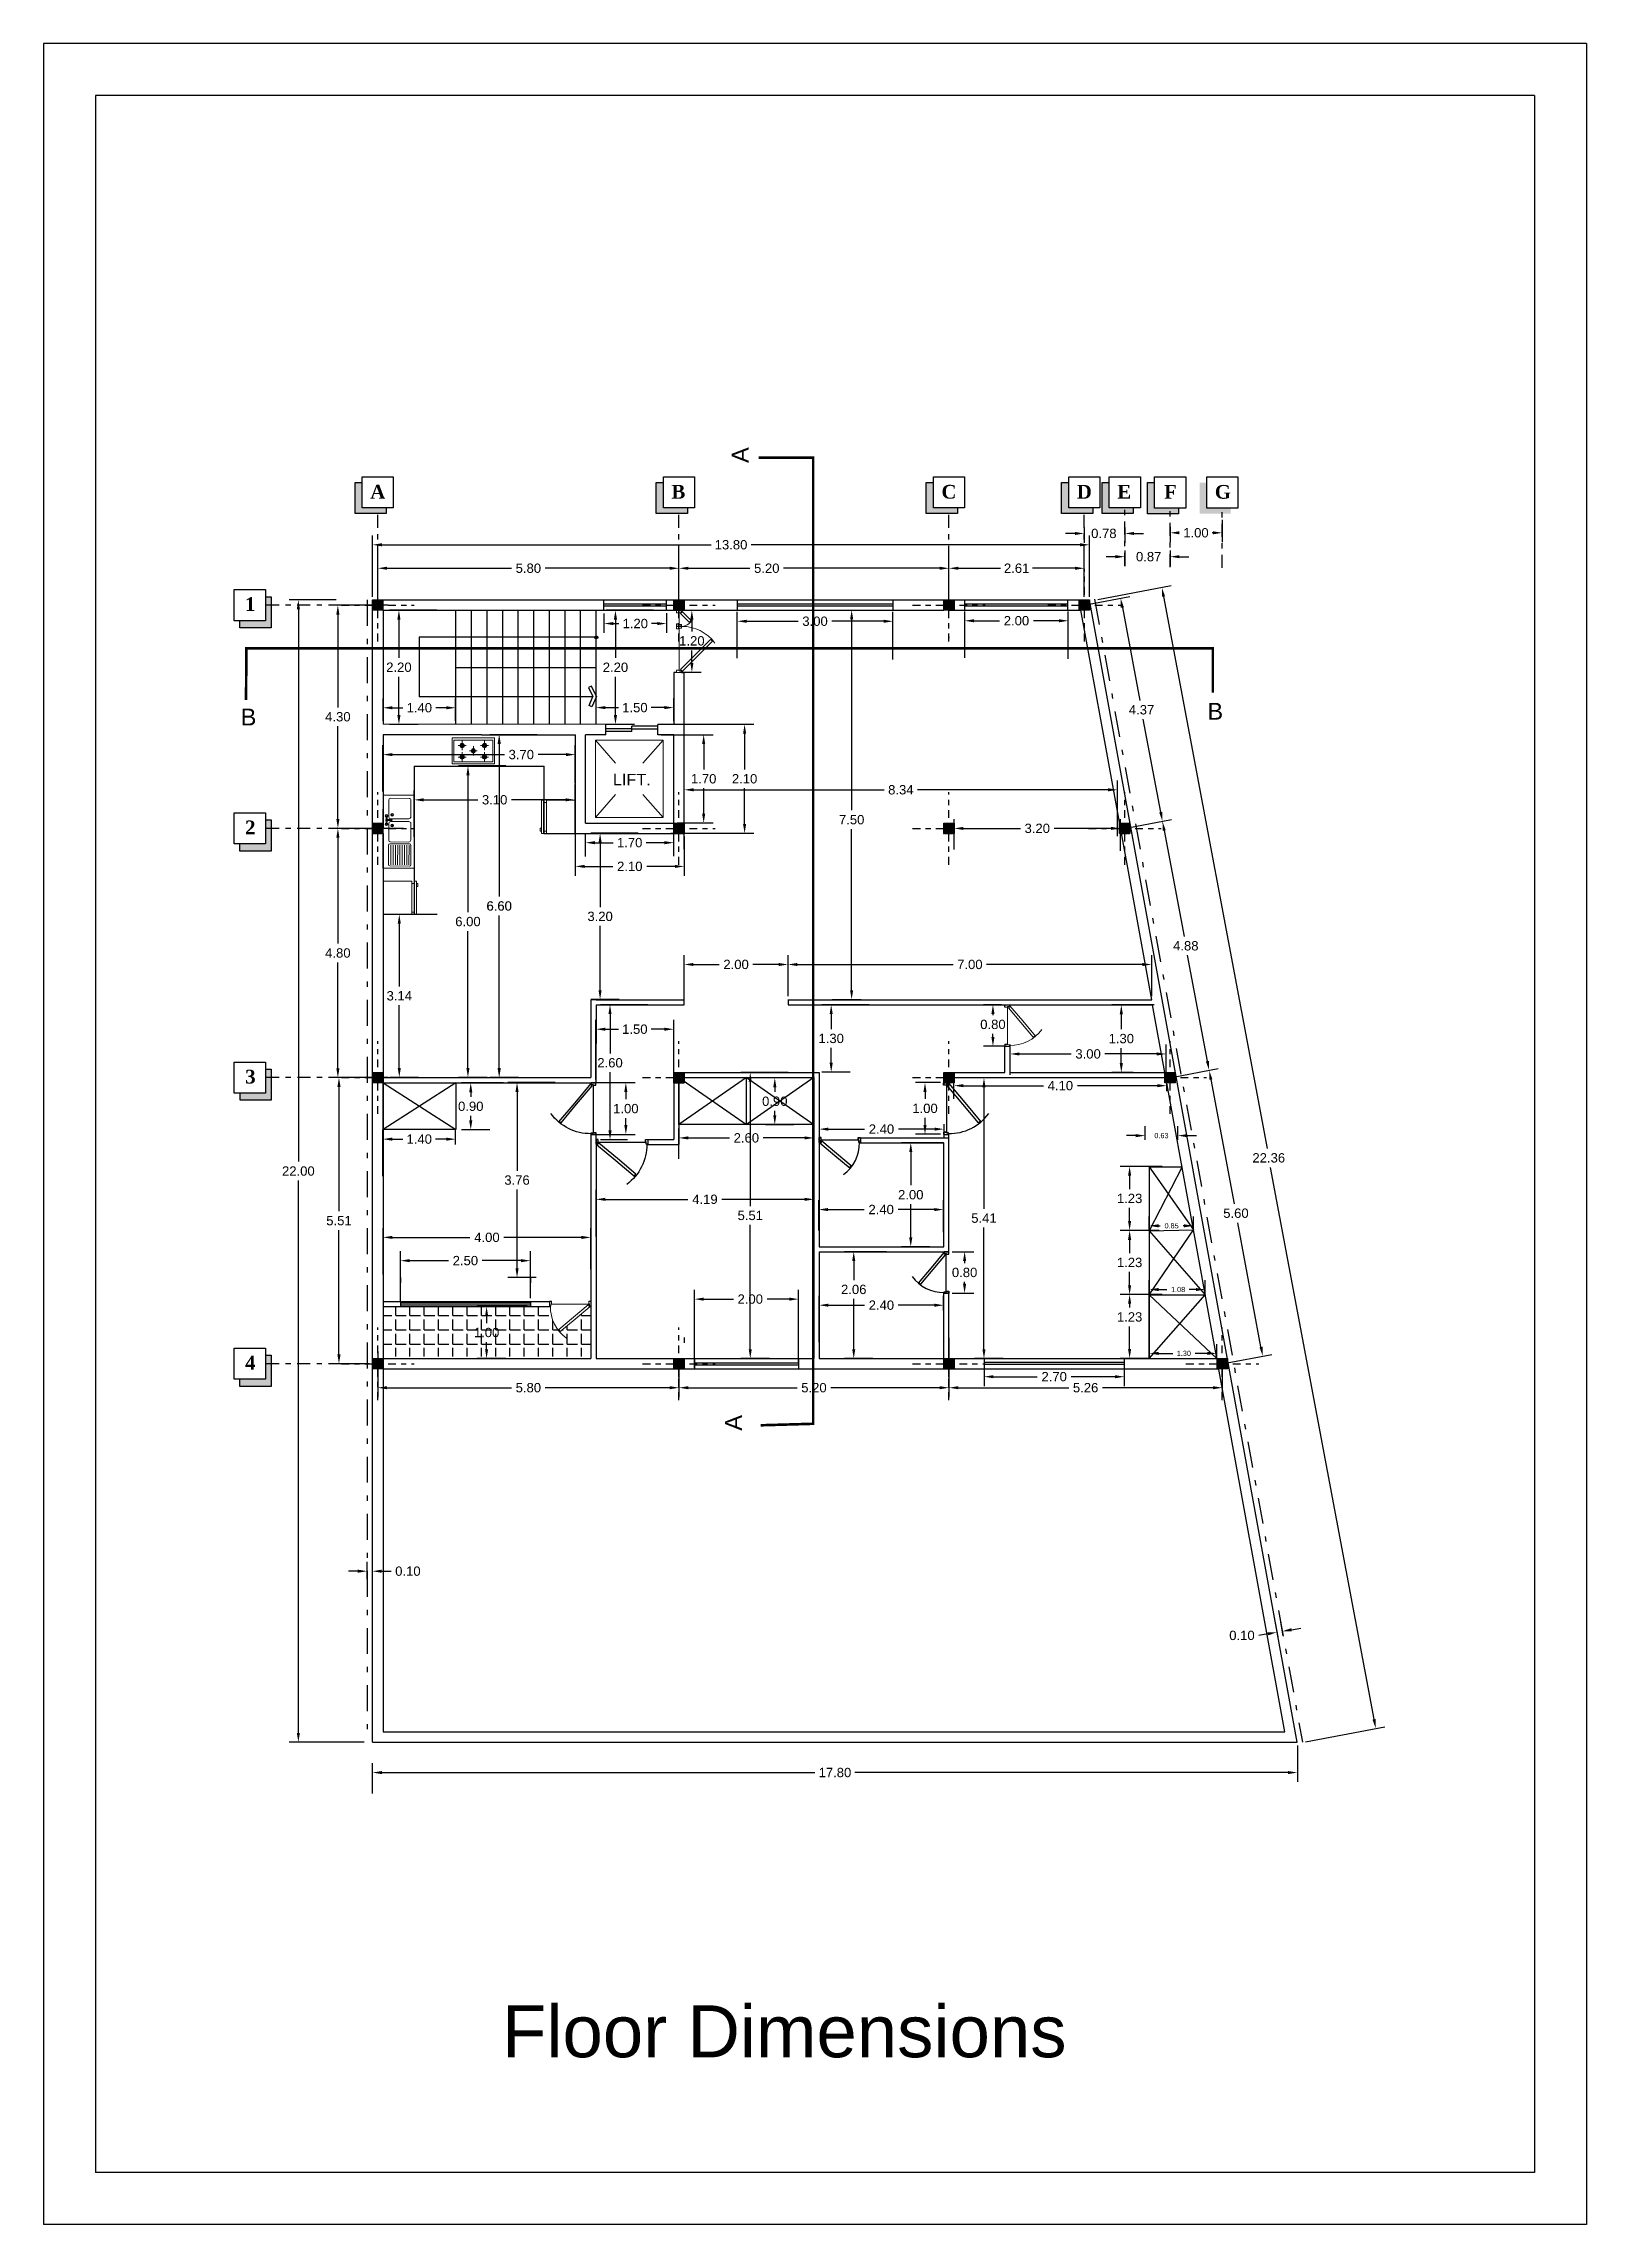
# Model space of a CAD drawing. Header units: metres. Extents: x 118 to 385, y 94 to 136.
# Drawn here: x 179.85 to 209.55, y 93.69 to 135.69 of the extents above; entities that cross this region are included whole.
import ezdxf
from ezdxf.enums import TextEntityAlignment as Align

# ---------------------------------------------------------------- set-up
doc = ezdxf.new("R2010")
doc.units = ezdxf.units.M
doc.header["$MEASUREMENT"] = 0
for name, pattern in [('ACAD_ISO02W100', [15, 12, -3]), ('ACAD_ISO10W100', [18, 12, -3, 0, -3]), ('DASHDOT', [1, 0.5, -0.25, 0, -0.25])]:
    doc.linetypes.add(name, pattern=pattern)
doc.layers.add('13', color=13, linetype='Continuous', lineweight=9)
doc.layers.add('Mobleman', color=8, linetype='Continuous', lineweight=9)
for name, color, linetype in [('AX bandi', 253, 'Continuous'), ('Dimention', 8, 'Continuous'), ('Engheta', 1, 'DASHDOT'), ('Pele', 8, 'Continuous'), ('Sotoon', 8, 'Continuous'), ('window', 8, 'Continuous')]:
    doc.layers.add(name, color=color, linetype=linetype)
doc.styles.add('77', font='swiss.ttf')
doc.styles.add('my number', font='timesbd.ttf')
doc.styles.get("Standard").update_dxf_attribs({"font": 'arial.ttf'})
doc.dimstyles.get("Standard").update_dxf_attribs({"dimtxt": 0.18, "dimasz": 0.18, "dimexe": 0.18, "dimexo": 0.0625, "dimgap": 0.09, "dimtad": 0, "dimtih": 1, "dimtoh": 1, "dimdec": 4, "dimzin": 0, "dimdsep": 46, "dimtxsty": 'Standard', "dimcen": 0.09, "dimadec": 0, "dimazin": 0, "dimtfac": 1, "dimtdec": 4, "dimtofl": 0, "dimtmove": 0, "dimatfit": 3, "dimfxl": 1, "dimtolj": 1, "dimtzin": 0, "dimarcsym": 0})

msp = doc.modelspace()

# ---------------------------------------------------------------- texts
at = {"insert": (188.6753, 97.90778), "char_height": 1, "attachment_point": 1}
msp.add_mtext_dynamic_manual_height_columns('Floor Dimensions', width=12.9686917, gutter_width=1, heights=[0], dxfattribs=at)
at = {"layer": '13', "style": '77'}
for p in [(193.2605, 127.76443), (193.13077, 109.12635)]:
    msp.add_text('A', height=0.32389, rotation=90, dxfattribs=at).set_placement(p, align=Align.MIDDLE_CENTER)
for p in [(183.79498, 122.71975), (202.40627, 122.83079)]:
    msp.add_text('B', height=0.32389, dxfattribs=at).set_placement(p, align=Align.MIDDLE_CENTER)
at = {"layer": 'AX bandi', "style": 'my number'}
for s, p in [('A', (186.13852, 126.92619)), ('B', (191.93709, 126.92619)), ('C', (197.13456, 126.92619)), ('D', (199.74108, 126.92619)), ('E', (200.51966, 126.92619)), ('F', (201.42059, 126.92461)), ('G', (202.3972, 126.92461)), ('1', (183.72937, 124.76194)), ('2', (183.7292, 120.46196)), ('3', (183.73141, 115.66191)), ('4', (183.72883, 110.15191))]:
    msp.add_text(s, height=0.26439, dxfattribs=at).set_placement(p)

# ---------------------------------------------------------------- blocks, each defined once
blk = doc.blocks.new('AX')
at = {"linetype": 'Continuous'}
h = blk.add_hatch(dxfattribs=at)
h.set_pattern_fill('DOTS', color=256, scale=0.35, style=0)
h.paths.add_polyline_path([(-0.1, 0.1), (-0.1, 0), (0, 0), (0, 0.1)])
h.paths.add_polyline_path([(0, 0.1), (0, 0), (0.1, 0), (0.1, 0.1)])
h.paths.add_polyline_path([(0, 0), (0, -0.1), (0.1, -0.1), (0.1, 0)])
h.paths.add_polyline_path([(-0.1, 0), (-0.1, -0.1), (0, -0.1), (0, 0)])
h = blk.add_hatch(color=256)
h.paths.add_polyline_path([(0.1, 0), (0, 0), (0, -0.1), (0.1, -0.1)])
h.paths.add_polyline_path([(0.1, 0.1), (0, 0.1), (0, 0), (0.1, 0)])
h.paths.add_polyline_path([(0, 0.1), (-0.1, 0.1), (-0.1, 0), (0, 0)])
h.paths.add_polyline_path([(0, 0), (-0.1, 0), (-0.1, -0.1), (0, -0.1)])
at = {"color": 0, "linetype": 'DASHDOT', "ltscale": 0.3}
for p, q in [((0, -0.7), (0, 0.7)), ((-0.7, 0), (0.7, 0))]:
    blk.add_line(p, q, dxfattribs=at)
at = {"color": 0, "linetype": 'Continuous'}
blk.add_lwpolyline([(-0.1, 0.1), (0.1, 0.1), (0.1, -0.1), (-0.1, -0.1), (-0.1, 0.1)], dxfattribs=at)
blk = doc.blocks.new('AAAA')
at = {"linetype": 'Continuous'}
h = blk.add_hatch(color=256, dxfattribs=at)
h.paths.add_polyline_path([(0.577, 0.465), (0.577, 0.531), (0.51, 0.531), (0.51, 0.465)])
h.paths.add_polyline_path([(0.643, 0.465), (0.643, 0.531), (0.577, 0.531), (0.577, 0.465)])
h.paths.add_polyline_path([(0.577, 0.465), (0.577, 0.398), (0.643, 0.398), (0.643, 0.465)])
h.paths.add_polyline_path([(0.577, 0.465), (0.51, 0.465), (0.51, 0.398), (0.577, 0.398)])
at = {"linetype": 'ACAD_ISO02W100', "xscale": 0.6666, "yscale": 0.6666, "zscale": 0.6666}
blk.add_blockref('AX', (0.577, 0.465), dxfattribs=at)
blk = doc.blocks.new('*D175')
at = {"layer": 'Defpoints', "color": 0, "transparency": 16777216}
for p in [(199.985, 126.037), (186.183, 124.975), (199.985, 124.975)]:
    blk.add_point(p, dxfattribs=at)
at = {"layer": 'Dimention', "color": 0, "lineweight": -2, "transparency": 16777216}
for p, q in [((186.183, 125.037), (186.183, 126.217)), ((186.363, 126.037), (192.699, 126.037)), ((199.805, 126.037), (193.469, 126.037)), ((199.985, 125.037), (199.985, 126.217))]:
    blk.add_line(p, q, dxfattribs=at)
at = {"layer": 'Dimention', "color": 0, "transparency": 16777216}
for points in [[(186.363, 126.067), (186.363, 126.007), (186.183, 126.037)], [(199.805, 126.067), (199.805, 126.007), (199.985, 126.037)]]:
    blk.add_solid(points, dxfattribs=at)
at = {"layer": 'Dimention', "color": 0, "transparency": 16777216, "insert": (193.084, 126.037), "char_height": 0.18, "attachment_point": 5}
blk.add_mtext('\\A1;13.80', dxfattribs=at)
blk = doc.blocks.new('*D176')
at = {"layer": 'Defpoints', "color": 0, "transparency": 16777216}
for p in [(192.081, 125.585), (186.283, 124.775), (192.081, 125.058)]:
    blk.add_point(p, dxfattribs=at)
at = {"layer": 'Dimention', "color": 0, "lineweight": -2, "transparency": 16777216}
for p, q in [((186.283, 124.837), (186.283, 125.765)), ((186.463, 125.585), (188.858, 125.585)), ((191.901, 125.585), (189.505, 125.585)), ((192.081, 125.12), (192.081, 125.765))]:
    blk.add_line(p, q, dxfattribs=at)
at = {"layer": 'Dimention', "color": 0, "transparency": 16777216}
for points in [[(186.463, 125.615), (186.463, 125.555), (186.283, 125.585)], [(191.901, 125.615), (191.901, 125.555), (192.081, 125.585)]]:
    blk.add_solid(points, dxfattribs=at)
at = {"layer": 'Dimention', "color": 0, "transparency": 16777216, "insert": (189.182, 125.585), "char_height": 0.18, "attachment_point": 5}
blk.add_mtext('\\A1;5.80', dxfattribs=at)
blk = doc.blocks.new('*D177')
at = {"layer": 'Defpoints', "color": 0, "transparency": 16777216}
for p in [(197.279, 125.585), (192.081, 124.81), (197.279, 125.058)]:
    blk.add_point(p, dxfattribs=at)
at = {"layer": 'Dimention', "color": 0, "lineweight": -2, "transparency": 16777216}
for p, q in [((192.081, 124.872), (192.081, 125.765)), ((192.261, 125.585), (193.448, 125.585)), ((197.099, 125.585), (194.095, 125.585)), ((197.279, 125.12), (197.279, 125.765))]:
    blk.add_line(p, q, dxfattribs=at)
at = {"layer": 'Dimention', "color": 0, "transparency": 16777216}
for points in [[(192.261, 125.615), (192.261, 125.555), (192.081, 125.585)], [(197.099, 125.615), (197.099, 125.555), (197.279, 125.585)]]:
    blk.add_solid(points, dxfattribs=at)
at = {"layer": 'Dimention', "color": 0, "transparency": 16777216, "insert": (193.772, 125.585), "char_height": 0.18, "attachment_point": 5}
blk.add_mtext('\\A1;5.20', dxfattribs=at)
blk = doc.blocks.new('*D178')
at = {"layer": 'Defpoints', "color": 0, "transparency": 16777216}
for p in [(199.885, 125.585), (197.279, 124.81), (199.885, 124.975)]:
    blk.add_point(p, dxfattribs=at)
at = {"layer": 'Dimention', "color": 0, "lineweight": -2, "transparency": 16777216}
for p, q in [((197.279, 124.872), (197.279, 125.765)), ((197.459, 125.585), (198.274, 125.585)), ((199.705, 125.585), (198.89, 125.585)), ((199.885, 125.037), (199.885, 125.765))]:
    blk.add_line(p, q, dxfattribs=at)
at = {"layer": 'Dimention', "color": 0, "transparency": 16777216}
for points in [[(197.459, 125.615), (197.459, 125.555), (197.279, 125.585)], [(199.705, 125.615), (199.705, 125.555), (199.885, 125.585)]]:
    blk.add_solid(points, dxfattribs=at)
at = {"layer": 'Dimention', "color": 0, "transparency": 16777216, "insert": (198.582, 125.585), "char_height": 0.18, "attachment_point": 5}
blk.add_mtext('\\A1;2.61', dxfattribs=at)
blk = doc.blocks.new('*D179')
at = {"layer": 'Defpoints', "color": 0, "transparency": 16777216}
for p in [(184.754, 124.975), (185.548, 124.975), (186.083, 102.975)]:
    blk.add_point(p, dxfattribs=at)
at = {"layer": 'Dimention', "color": 0, "lineweight": -2, "transparency": 16777216}
for p, q in [((185.485, 124.975), (184.574, 124.975)), ((184.754, 124.795), (184.754, 114.157)), ((184.754, 103.155), (184.754, 113.793)), ((186.02, 102.975), (184.574, 102.975))]:
    blk.add_line(p, q, dxfattribs=at)
at = {"layer": 'Dimention', "color": 0, "transparency": 16777216}
for points in [[(184.724, 124.795), (184.784, 124.795), (184.754, 124.975)], [(184.724, 103.155), (184.784, 103.155), (184.754, 102.975)]]:
    blk.add_solid(points, dxfattribs=at)
at = {"layer": 'Dimention', "color": 0, "transparency": 16777216, "insert": (184.754, 113.975), "char_height": 0.18, "attachment_point": 5}
blk.add_mtext('\\A1;22.00', dxfattribs=at)
blk = doc.blocks.new('*D180')
at = {"layer": 'Defpoints', "color": 0, "transparency": 16777216}
for p in [(185.515, 124.874), (186.546, 124.874), (186.183, 120.575)]:
    blk.add_point(p, dxfattribs=at)
at = {"layer": 'Dimention', "color": 0, "lineweight": -2, "transparency": 16777216}
for p, q in [((186.483, 124.874), (185.335, 124.874)), ((185.515, 124.694), (185.515, 122.906)), ((185.515, 120.755), (185.515, 122.542)), ((186.12, 120.575), (185.335, 120.575))]:
    blk.add_line(p, q, dxfattribs=at)
at = {"layer": 'Dimention', "color": 0, "transparency": 16777216}
for points in [[(185.485, 124.694), (185.545, 124.694), (185.515, 124.874)], [(185.485, 120.755), (185.545, 120.755), (185.515, 120.575)]]:
    blk.add_solid(points, dxfattribs=at)
at = {"layer": 'Dimention', "color": 0, "transparency": 16777216, "insert": (185.515, 122.724), "char_height": 0.18, "attachment_point": 5}
blk.add_mtext('\\A1;4.30', dxfattribs=at)
blk = doc.blocks.new('*D181')
at = {"layer": 'Defpoints', "color": 0, "transparency": 16777216}
for p in [(185.515, 120.575), (186.84, 120.575), (186.186, 115.775)]:
    blk.add_point(p, dxfattribs=at)
at = {"layer": 'Dimention', "color": 0, "lineweight": -2, "transparency": 16777216}
for p, q in [((186.777, 120.575), (185.335, 120.575)), ((185.515, 120.395), (185.515, 118.357)), ((185.515, 115.955), (185.515, 117.993)), ((186.124, 115.775), (185.335, 115.775))]:
    blk.add_line(p, q, dxfattribs=at)
at = {"layer": 'Dimention', "color": 0, "transparency": 16777216}
for points in [[(185.485, 120.395), (185.545, 120.395), (185.515, 120.575)], [(185.485, 115.955), (185.545, 115.955), (185.515, 115.775)]]:
    blk.add_solid(points, dxfattribs=at)
at = {"layer": 'Dimention', "color": 0, "transparency": 16777216, "insert": (185.515, 118.175), "char_height": 0.18, "attachment_point": 5}
blk.add_mtext('\\A1;4.80', dxfattribs=at)
blk = doc.blocks.new('*D182')
at = {"layer": 'Defpoints', "color": 0, "transparency": 16777216}
for p in [(185.536, 115.775), (186.546, 115.775), (186.182, 110.265)]:
    blk.add_point(p, dxfattribs=at)
at = {"layer": 'Dimention', "color": 0, "lineweight": -2, "transparency": 16777216}
for p, q in [((186.483, 115.775), (185.356, 115.775)), ((185.536, 115.595), (185.536, 113.202)), ((185.536, 110.445), (185.536, 112.838)), ((186.12, 110.265), (185.356, 110.265))]:
    blk.add_line(p, q, dxfattribs=at)
at = {"layer": 'Dimention', "color": 0, "transparency": 16777216}
for points in [[(185.506, 115.595), (185.566, 115.595), (185.536, 115.775)], [(185.506, 110.445), (185.566, 110.445), (185.536, 110.265)]]:
    blk.add_solid(points, dxfattribs=at)
at = {"layer": 'Dimention', "color": 0, "transparency": 16777216, "insert": (185.536, 113.02), "char_height": 0.18, "attachment_point": 5}
blk.add_mtext('\\A1;5.51', dxfattribs=at)
blk = doc.blocks.new('*D183')
at = {"layer": 'Defpoints', "color": 0, "transparency": 16777216}
for p in [(199.885, 124.875), (200.664, 120.575), (201.389, 120.711)]:
    blk.add_point(p, dxfattribs=at)
at = {"layer": 'Dimention', "color": 0, "lineweight": -2, "transparency": 16777216}
for p, q in [((199.947, 124.886), (200.761, 125.039)), ((200.618, 124.829), (200.953, 123.04)), ((201.356, 120.888), (201.021, 122.676)), ((200.725, 120.586), (201.566, 120.744))]:
    blk.add_line(p, q, dxfattribs=at)
at = {"layer": 'Dimention', "color": 0, "transparency": 16777216}
for points in [[(200.647, 124.835), (200.588, 124.824), (200.585, 125.006)], [(201.386, 120.893), (201.327, 120.882), (201.389, 120.711)]]:
    blk.add_solid(points, dxfattribs=at)
at = {"layer": 'Dimention', "color": 0, "transparency": 16777216, "insert": (200.987, 122.858), "char_height": 0.18, "attachment_point": 5}
blk.add_mtext('\\A1;4.37', dxfattribs=at)
blk = doc.blocks.new('*D184')
at = {"layer": 'Defpoints', "color": 0, "transparency": 16777216}
for p in [(201.537, 115.775), (202.541, 110.265), (203.32, 110.411)]:
    blk.add_point(p, dxfattribs=at)
at = {"layer": 'Dimention', "color": 0, "lineweight": -2, "transparency": 16777216}
for p, q in [((201.598, 115.786), (202.465, 115.949)), ((202.321, 115.739), (202.77, 113.345)), ((203.286, 110.588), (202.838, 112.981)), ((202.603, 110.276), (203.497, 110.444))]:
    blk.add_line(p, q, dxfattribs=at)
at = {"layer": 'Dimention', "color": 0, "transparency": 16777216}
for points in [[(202.351, 115.744), (202.292, 115.733), (202.288, 115.916)], [(203.316, 110.593), (203.257, 110.582), (203.32, 110.411)]]:
    blk.add_solid(points, dxfattribs=at)
at = {"layer": 'Dimention', "color": 0, "transparency": 16777216, "insert": (202.804, 113.163), "char_height": 0.18, "attachment_point": 5}
blk.add_mtext('\\A1;5.60', dxfattribs=at)
blk = doc.blocks.new('*D185')
at = {"layer": 'Defpoints', "color": 0, "transparency": 16777216}
for p in [(200.083, 124.975), (204.083, 102.975), (205.495, 103.24)]:
    blk.add_point(p, dxfattribs=at)
at = {"layer": 'Dimention', "color": 0, "lineweight": -2, "transparency": 16777216}
for p, q in [((200.144, 124.986), (201.554, 125.251)), ((201.41, 125.041), (203.402, 114.411)), ((205.462, 103.417), (203.47, 114.047)), ((204.144, 102.986), (205.672, 103.273))]:
    blk.add_line(p, q, dxfattribs=at)
at = {"layer": 'Dimention', "color": 0, "transparency": 16777216}
for points in [[(201.44, 125.046), (201.381, 125.035), (201.377, 125.217)], [(205.492, 103.422), (205.433, 103.411), (205.495, 103.24)]]:
    blk.add_solid(points, dxfattribs=at)
at = {"layer": 'Dimention', "color": 0, "transparency": 16777216, "insert": (203.436, 114.229), "char_height": 0.18, "attachment_point": 5}
blk.add_mtext('\\A1;22.36', dxfattribs=at)
blk = doc.blocks.new('*D186')
at = {"layer": 'Defpoints', "color": 0, "transparency": 16777216}
for p in [(203.986, 102.975), (203.986, 102.391), (186.182, 101.927)]:
    blk.add_point(p, dxfattribs=at)
at = {"layer": 'Dimention', "color": 0, "lineweight": -2, "transparency": 16777216}
for p, q in [((203.986, 102.912), (203.986, 102.211)), ((186.182, 101.989), (186.182, 102.571)), ((186.362, 102.391), (194.699, 102.391)), ((203.806, 102.391), (195.469, 102.391))]:
    blk.add_line(p, q, dxfattribs=at)
at = {"layer": 'Dimention', "color": 0, "transparency": 16777216}
for points in [[(186.362, 102.421), (186.362, 102.361), (186.182, 102.391)], [(203.806, 102.421), (203.806, 102.361), (203.986, 102.391)]]:
    blk.add_solid(points, dxfattribs=at)
at = {"layer": 'Dimention', "color": 0, "transparency": 16777216, "insert": (195.084, 102.391), "char_height": 0.18, "attachment_point": 5}
blk.add_mtext('\\A1;17.80', dxfattribs=at)
blk = doc.blocks.new('*D187')
at = {"layer": 'Defpoints', "color": 0, "transparency": 16777216}
for p in [(200.664, 120.575), (201.537, 115.775), (202.288, 115.916)]:
    blk.add_point(p, dxfattribs=at)
at = {"layer": 'Dimention', "color": 0, "lineweight": -2, "transparency": 16777216}
for p, q in [((200.725, 120.586), (201.566, 120.744)), ((201.423, 120.534), (201.805, 118.495)), ((202.255, 116.093), (201.873, 118.131)), ((201.598, 115.786), (202.465, 115.949))]:
    blk.add_line(p, q, dxfattribs=at)
at = {"layer": 'Dimention', "color": 0, "transparency": 16777216}
for points in [[(201.452, 120.54), (201.393, 120.528), (201.389, 120.711)], [(202.284, 116.098), (202.225, 116.087), (202.288, 115.916)]]:
    blk.add_solid(points, dxfattribs=at)
at = {"layer": 'Dimention', "color": 0, "transparency": 16777216, "insert": (201.839, 118.313), "char_height": 0.18, "attachment_point": 5}
blk.add_mtext('\\A1;4.88', dxfattribs=at)
blk = doc.blocks.new('lift')
at = {"layer": 'Mobleman'}
for p, q in [((158.439, 83.205), (157.039, 83.205)), ((157.039, 83.205), (157.039, 81.605)), ((157.039, 83.205), (157.457, 82.727)), ((158.439, 83.205), (158.02, 82.727)), ((158.439, 81.605), (158.439, 83.205)), ((157.457, 82.083), (157.039, 81.605)), ((158.02, 82.083), (158.439, 81.605)), ((157.039, 81.605), (158.439, 81.605))]:
    blk.add_line(p, q, dxfattribs=at)
at = {"layer": 'Mobleman', "linetype": 'ByBlock', "insert": (157.401, 82.508), "char_height": 0.24, "attachment_point": 1}
blk.add_mtext_dynamic_manual_height_columns('LIFT.', width=0.98793, gutter_width=1.2, heights=[0], dxfattribs=at)
blk = doc.blocks.new('DBLDR120K')
at = {"linetype": 'Continuous'}
for p, q in [((-1.180025, -0.096), (-1.185713, -0.101688)), ((-1.185713, -0.101688), (-0.994759, -0.292642)), ((-1.168977, -0.107049), (-1.180025, -0.096)), ((-1.139662, -0.077734), (-1.168602, -0.106674)), ((-1.000119, -0.275906), (-0.970805, -0.246591)), ((-0.989071, -0.286954), (-1.000119, -0.275906)), ((-0.994759, -0.292642), (-0.989071, -0.286954)), ((-0.402846, -0.420243), (-0.060338, -0.077734)), ((-0.014287, -0.101688), (-0.367844, -0.455245)), ((-0.060338, -0.077734), (-0.031398, -0.106674)), ((-0.031023, -0.107049), (-0.019975, -0.096)), ((-0.019975, -0.096), (-0.014287, -0.101688)), ((-0.639289, -0.656685), (-0.402846, -0.420243)), ((-0.609974, -0.685999), (-0.639289, -0.656685)), ((-0.621023, -0.697048), (-0.609974, -0.685999)), ((-0.615335, -0.702736), (-0.621023, -0.697048)), ((-0.367844, -0.455245), (-0.615335, -0.702736))]:
    blk.add_line(p, q, dxfattribs=at)
for p, q in [((-1.1519, -0.054543), (-0.93806, -0.054543)), ((-1.139662, -0.077734), (-0.970805, -0.246591)), ((-0.0481, -0.054543), (-0.84186, -0.054543))]:
    blk.add_line(p, q)
for points in [[(-1.1519, -0.054543), (-1.1519, 0), (-1.2, 0), (-1.2, -0.096), (-1.1644, -0.096), (-1.1644, -0.054543)], [(-0.93806, -0.054543), (-0.93806, 0), (-0.88996, 0), (-0.88996, -0.096), (-0.92556, -0.096), (-0.92556, -0.054543)], [(-0.84186, -0.054543), (-0.84186, 0), (-0.88996, 0), (-0.88996, -0.096), (-0.85436, -0.096), (-0.85436, -0.054543)], [(-0.0481, -0.054543), (-0.0481, 0), (0, 0), (0, -0.096), (-0.0356, -0.096), (-0.0356, -0.054543)], [(-1.1539, -0.052543), (-1.1539, -0.002), (-1.198, -0.002), (-1.198, -0.094), (-1.1664, -0.094), (-1.1664, -0.052543)], [(-0.93606, -0.052543), (-0.93606, -0.002), (-0.89196, -0.002), (-0.89196, -0.094), (-0.92356, -0.094), (-0.92356, -0.052543)], [(-0.84386, -0.052543), (-0.84386, -0.002), (-0.88796, -0.002), (-0.88796, -0.094), (-0.85636, -0.094), (-0.85636, -0.052543)], [(-0.0461, -0.052543), (-0.0461, -0.002), (-0.002, -0.002), (-0.002, -0.094), (-0.0336, -0.094), (-0.0336, -0.052543)]]:
    blk.add_lwpolyline(points, close=True, dxfattribs=at)
for centre, radius, start, end in [((-1.665467, -0.110504), 0.775642, 8.041455, 8.190687), ((-0.114454, -0.110504), 0.775642, 171.809313, 171.958545), ((-1.154044, -0.081506), 0.264481, 300.497395, 3.141482), ((-0.114454, -0.110504), 0.775642, 178.928526, 233.966064)]:
    blk.add_arc(centre, radius, start, end)
blk = doc.blocks.new('door80')
at = {"color": 0, "linetype": 'Continuous'}
for p, q in [((-0.593581, 0.573519), (-0.61896, 0.543274)), ((-0.61896, 0.543274), (-0.336253, 0.306055)), ((-0.606346, 0.58423), (-0.593581, 0.573519)), ((-0.305644, 0.342533), (-0.601094, 0.590445)), ((-0.336253, 0.306055), (-0.053546, 0.068835)), ((-0.013818, 0.097661), (-0.305644, 0.342533)), ((-0.053546, 0.068835), (-0.028167, 0.099081)), ((-0.028167, 0.099081), (-0.019048, 0.091429)), ((-0.019048, 0.091429), (-0.013818, 0.097661))]:
    blk.add_line(p, q, dxfattribs=at)
at = {"color": 0}
blk.add_line((-0.757143, 0.051946), (-0.042857, 0.051946), dxfattribs=at)
at = {"color": 0, "linetype": 'Continuous'}
for points in [[(-0.757143, 0.051946), (-0.757143, 0), (-0.8, 0), (-0.8, 0.091429), (-0.769048, 0.091429), (-0.769048, 0.051946)], [(-0.759048, 0.050041), (-0.759048, 0.001905), (-0.798095, 0.001905), (-0.798095, 0.089524), (-0.770952, 0.089524), (-0.770952, 0.050041)], [(-0.042857, 0.051946), (-0.042857, 0), (0, 0), (0, 0.091429), (-0.030952, 0.091429), (-0.030952, 0.051946)], [(-0.040952, 0.050041), (-0.040952, 0.001905), (-0.001905, 0.001905), (-0.001905, 0.089524), (-0.029048, 0.089524), (-0.029048, 0.050041)]]:
    blk.add_lwpolyline(points, close=True, dxfattribs=at)
blk.add_arc((-0.030525, 0.102962), 0.750459, 125.995317, 180.880619, dxfattribs=at)
blk = doc.blocks.new('door10040')
at = {"color": 0, "linetype": 'Continuous'}
for p, q in [((0.383, 0.407), (0.754, 0.719)), ((0.77, 0.67), (0.413, 0.371)), ((0.759, 0.713), (0.744, 0.701)), ((0.745, 0.7), (0.77, 0.67)), ((0.014, 0.098), (0.383, 0.407)), ((0.031, 0.102), (0.019, 0.092)), ((0.056, 0.071), (0.031, 0.102)), ((0.413, 0.371), (0.056, 0.071))]:
    blk.add_line(p, q, dxfattribs=at)
blk.add_line((0.014, 0.098), (0.019, 0.092))
at = {"color": 0}
blk.add_line((0.046, 0.052), (0.954, 0.052), dxfattribs=at)
at = {"color": 0, "linetype": 'Continuous'}
for points in [[(0.046, 0.052), (0.046, 0), (0, 0), (0, 0.092), (0.034, 0.092), (0.034, 0.052)], [(0.044, 0.051), (0.044, 0.002), (0.002, 0.002), (0.002, 0.09), (0.032, 0.09), (0.032, 0.051)], [(0.954, 0.052), (0.954, 0), (1, 0), (1, 0.092), (0.966, 0.092), (0.966, 0.052)], [(0.956, 0.051), (0.956, 0.002), (0.998, 0.002), (0.998, 0.09), (0.968, 0.09), (0.968, 0.051)]]:
    blk.add_lwpolyline(points, close=True, dxfattribs=at)
blk.add_arc((0.029, 0.103), 0.951, 359.3821, 53.5532, dxfattribs=at)
blk = doc.blocks.new('S2')
for p, q in [((-1.405312, 0), (-0.534256, 0)), ((-1.405312, 0), (-1.405312, -0.6)), ((-0.534256, 0), (0, 0)), ((-0.534256, 0), (-0.534256, 0)), ((0, 0), (0, -0.6)), ((-1.362239, -0.513965), (-1.362239, -0.13238)), ((-1.340421, -0.110562), (-0.958565, -0.110562)), ((-1.340421, -0.153965), (-0.958565, -0.153965)), ((-1.340421, -0.197601), (-0.958565, -0.197601)), ((-1.340421, -0.241238), (-0.958565, -0.241238)), ((-1.340421, -0.284874), (-0.958565, -0.284874)), ((-1.340421, -0.32851), (-0.958565, -0.32851)), ((-1.340421, -0.372147), (-0.958565, -0.372147)), ((-1.340421, -0.415783), (-0.958565, -0.415783)), ((-0.936747, -0.513965), (-0.936747, -0.13238)), ((-0.900345, -0.50031), (-0.900345, -0.146035)), ((-0.864872, -0.110562), (-0.541234, -0.110562)), ((-0.492156, -0.062977), (-0.535173, -0.062977)), ((-0.505761, -0.146035), (-0.505761, -0.50031)), ((-0.465839, -0.056908), (-0.492156, -0.056908)), ((-0.492156, -0.056908), (-0.492156, -0.062977)), ((-0.486662, -0.166737), (-0.486662, -0.062977)), ((-0.469888, -0.062977), (-0.469888, -0.166737)), ((-0.465839, -0.062584), (-0.465839, -0.056908)), ((-0.420822, -0.062584), (-0.465839, -0.062584)), ((-0.454037, -0.146035), (-0.454037, -0.50031)), ((-0.094926, -0.110562), (-0.418564, -0.110562)), ((-0.059453, -0.50031), (-0.059453, -0.146035)), ((-1.405312, -0.6), (0, -0.6)), ((-1.340421, -0.459419), (-0.958565, -0.459419)), ((-1.340421, -0.503056), (-0.958565, -0.503056)), ((-0.958565, -0.535783), (-1.340421, -0.535783)), ((-0.524878, -0.535783), (-0.864872, -0.535783)), ((-0.43492, -0.535783), (-0.094926, -0.535783))]:
    blk.add_line(p, q)
for centre, radius in [((-0.584431, -0.175644), 0.025684), ((-0.584431, -0.175644), 0.015147), ((-0.559899, -0.069928), 0.025684), ((-0.559899, -0.069928), 0.015147), ((-0.396211, -0.069928), 0.025684), ((-0.396211, -0.069928), 0.015147), ((-0.375366, -0.175644), 0.025684), ((-0.375366, -0.175644), 0.015147)]:
    blk.add_circle(centre, radius)
for centre, radius, start, end in [((-1.340421, -0.13238), 0.021818, 90, 180), ((-0.958565, -0.13238), 0.021818, 0, 90), ((-0.864872, -0.146035), 0.035473, 90, 180), ((-0.541234, -0.146035), 0.035473, 360, 90), ((-0.474883, 0.147947), 0.232181, 254.988603, 267.092068), ((-0.478275, -0.161679), 0.012139, 133.706473, 46.292618), ((-0.478275, -0.077365), 0.016654, 59.759206, 120.240794), ((-0.478275, -0.152349), 0.016654, 239.759206, 300.240794), ((-0.47853, 0.190309), 0.274548, 271.803979, 282.186318), ((-0.418564, -0.146035), 0.035473, 90, 180), ((-0.094926, -0.146035), 0.035473, 0, 90), ((-1.340421, -0.513965), 0.021818, 180, 270), ((-0.958565, -0.513965), 0.021818, 270, 0), ((-0.864872, -0.50031), 0.035473, 180, 270), ((-0.541234, -0.50031), 0.035473, 270, 360), ((-0.418564, -0.50031), 0.035473, 180, 270), ((-0.094926, -0.50031), 0.035473, 270, 0)]:
    blk.add_arc(centre, radius, start, end)
blk = doc.blocks.new('G')
at = {"linetype": 'Continuous'}
h = blk.add_hatch(color=0, dxfattribs=at)
h.paths.add_polyline_path([(0.188, -0.191), (0.188, -0.149), (0.23, -0.149, -0.414214)])
h.paths.add_polyline_path([(0.23, -0.149), (0.188, -0.149), (0.188, -0.107, -0.414214)])
h.paths.add_polyline_path([(0.188, -0.149), (0.146, -0.149, -0.414214), (0.188, -0.107)])
h.paths.add_polyline_path([(0.188, -0.191, -0.414214), (0.146, -0.149), (0.188, -0.149)])
h = blk.add_hatch(color=0, dxfattribs=at)
h.paths.add_polyline_path([(0.188, -0.328), (0.188, -0.369), (0.23, -0.369, 0.414214)])
h.paths.add_polyline_path([(0.23, -0.369), (0.188, -0.369), (0.188, -0.411, 0.414214)])
h.paths.add_polyline_path([(0.188, -0.369), (0.146, -0.369, 0.414214), (0.188, -0.411)])
h.paths.add_polyline_path([(0.188, -0.328, 0.414214), (0.146, -0.369), (0.188, -0.369)])
h = blk.add_hatch(color=0, dxfattribs=at)
h.paths.add_polyline_path([(0.406, -0.209), (0.406, -0.251), (0.447, -0.251, 0.414214)])
h.paths.add_polyline_path([(0.447, -0.251), (0.406, -0.251), (0.406, -0.292, 0.414214)])
h.paths.add_polyline_path([(0.406, -0.251), (0.364, -0.251, 0.414214), (0.406, -0.292)])
h.paths.add_polyline_path([(0.406, -0.209, 0.414214), (0.364, -0.251), (0.406, -0.251)])
h = blk.add_hatch(color=0, dxfattribs=at)
h.paths.add_polyline_path([(0.623, -0.191), (0.623, -0.149), (0.665, -0.149, -0.414214)])
h.paths.add_polyline_path([(0.665, -0.149), (0.623, -0.149), (0.623, -0.107, -0.414214)])
h.paths.add_polyline_path([(0.623, -0.149), (0.582, -0.149, -0.414214), (0.623, -0.107)])
h.paths.add_polyline_path([(0.623, -0.191, -0.414214), (0.582, -0.149), (0.623, -0.149)])
h = blk.add_hatch(color=0, dxfattribs=at)
h.paths.add_polyline_path([(0.623, -0.328), (0.623, -0.369), (0.665, -0.369, 0.414214)])
h.paths.add_polyline_path([(0.665, -0.369), (0.623, -0.369), (0.623, -0.411, 0.414214)])
h.paths.add_polyline_path([(0.623, -0.369), (0.582, -0.369, 0.414214), (0.623, -0.411)])
h.paths.add_polyline_path([(0.623, -0.328, 0.414214), (0.582, -0.369), (0.623, -0.369)])
at = {"color": 0, "linetype": 'Continuous'}
for p, q in [((0, 0), (0.812, 0)), ((0, -0.5), (0, 0)), ((0.812, 0), (0.812, -0.5)), ((0.782, -0.042), (0.03, -0.042)), ((0.03, -0.042), (0.03, -0.459)), ((0.265, -0.149), (0.112, -0.149)), ((0.265, -0.369), (0.112, -0.369)), ((0.188, -0.059), (0.188, -0.239)), ((0.188, -0.279), (0.188, -0.459)), ((0.329, -0.251), (0.482, -0.251)), ((0.406, -0.161), (0.406, -0.341)), ((0.7, -0.149), (0.547, -0.149)), ((0.7, -0.369), (0.547, -0.369)), ((0.623, -0.059), (0.623, -0.239)), ((0.623, -0.279), (0.623, -0.459)), ((0.782, -0.459), (0.782, -0.042)), ((0.812, -0.5), (0, -0.5)), ((0.03, -0.459), (0.782, -0.459))]:
    blk.add_line(p, q, dxfattribs=at)
for centre in [(0.188, -0.149), (0.188, -0.369), (0.406, -0.251), (0.623, -0.149), (0.623, -0.369)]:
    blk.add_circle(centre, 0.0417, dxfattribs=at)
blk = doc.blocks.new('yakhchal')
at = {"linetype": 'Continuous'}
for p, q in [((0, 0), (-0.643318, 0)), ((-0.643318, 0), (-0.643318, -0.551415)), ((0, -0.551415), (0, 0)), ((-0.643318, -0.551415), (0, -0.551415)), ((-0.643318, -0.597366), (-0.643318, -0.643318)), ((-0.643318, -0.597366), (0, -0.597366)), ((-0.643318, -0.643318), (0, -0.643318)), ((-0.597366, -0.551415), (-0.597366, -0.597366)), ((-0.100736, -0.671236), (-0.100736, -0.643318)), ((-0.047221, -0.671236), (-0.100736, -0.671236)), ((-0.047221, -0.643318), (-0.047221, -0.671236)), ((-0.045951, -0.551415), (-0.045951, -0.597366)), ((0, -0.597366), (0, -0.643318))]:
    blk.add_line(p, q, dxfattribs=at)
blk = doc.blocks.new('*D188')
at = {"layer": 'Defpoints', "color": 0, "transparency": 16777216}
for p in [(201.537, 126.448), (202.541, 126.582), (202.541, 126.268)]:
    blk.add_point(p, dxfattribs=at)
at = {"layer": 'Dimention', "color": 0, "lineweight": -2, "transparency": 16777216}
for p, q in [((202.541, 126.52), (202.541, 126.088)), ((201.537, 126.385), (201.537, 126.088)), ((201.717, 126.268), (201.719, 126.268)), ((202.361, 126.268), (202.349, 126.268))]:
    blk.add_line(p, q, dxfattribs=at)
at = {"layer": 'Dimention', "color": 0, "transparency": 16777216}
for points in [[(201.717, 126.298), (201.717, 126.238), (201.537, 126.268)], [(202.361, 126.298), (202.361, 126.238), (202.541, 126.268)]]:
    blk.add_solid(points, dxfattribs=at)
at = {"layer": 'Dimention', "color": 0, "transparency": 16777216, "insert": (202.034, 126.268), "char_height": 0.18, "attachment_point": 5}
blk.add_mtext('\\A1;1.00', dxfattribs=at)
blk = doc.blocks.new('*D189')
at = {"layer": 'Defpoints', "color": 0, "transparency": 16777216}
for p in [(200.664, 125.988), (201.537, 125.988), (201.537, 125.808)]:
    blk.add_point(p, dxfattribs=at)
at = {"layer": 'Dimention', "color": 0, "lineweight": -2, "transparency": 16777216}
for p, q in [((200.484, 125.808), (200.304, 125.808)), ((200.664, 125.925), (200.664, 125.628)), ((201.537, 125.925), (201.537, 125.628)), ((201.717, 125.808), (201.897, 125.808))]:
    blk.add_line(p, q, dxfattribs=at)
at = {"layer": 'Dimention', "color": 0, "transparency": 16777216}
for points in [[(200.484, 125.838), (200.484, 125.778), (200.664, 125.808)], [(201.717, 125.838), (201.717, 125.778), (201.537, 125.808)]]:
    blk.add_solid(points, dxfattribs=at)
at = {"layer": 'Dimention', "color": 0, "transparency": 16777216, "insert": (201.124, 125.808), "char_height": 0.18, "attachment_point": 5}
blk.add_mtext('\\A1;0.87', dxfattribs=at)
blk = doc.blocks.new('*D190')
at = {"layer": 'Defpoints', "color": 0, "transparency": 16777216}
for p in [(199.885, 126.435), (200.664, 126.435), (200.664, 126.255)]:
    blk.add_point(p, dxfattribs=at)
at = {"layer": 'Dimention', "color": 0, "lineweight": -2, "transparency": 16777216}
for p, q in [((199.705, 126.255), (199.525, 126.255)), ((199.885, 126.373), (199.885, 126.075)), ((200.664, 126.373), (200.664, 126.075)), ((200.844, 126.255), (201.024, 126.255))]:
    blk.add_line(p, q, dxfattribs=at)
at = {"layer": 'Dimention', "color": 0, "transparency": 16777216}
for points in [[(199.705, 126.285), (199.705, 126.225), (199.885, 126.255)], [(200.844, 126.285), (200.844, 126.225), (200.664, 126.255)]]:
    blk.add_solid(points, dxfattribs=at)
at = {"layer": 'Dimention', "color": 0, "transparency": 16777216, "insert": (200.261, 126.255), "char_height": 0.18, "attachment_point": 5}
blk.add_mtext('\\A1;0.78', dxfattribs=at)
blk = doc.blocks.new('*D191')
at = {"layer": 'Defpoints', "color": 0, "transparency": 16777216}
for p in [(186.282, 110.565), (192.081, 109.803), (192.081, 109.803)]:
    blk.add_point(p, dxfattribs=at)
at = {"layer": 'Dimention', "color": 0, "lineweight": -2, "transparency": 16777216}
for p, q in [((186.282, 110.502), (186.282, 109.623)), ((186.462, 109.803), (188.858, 109.803)), ((191.901, 109.803), (189.505, 109.803)), ((192.081, 109.866), (192.081, 109.983))]:
    blk.add_line(p, q, dxfattribs=at)
at = {"layer": 'Dimention', "color": 0, "transparency": 16777216}
for points in [[(186.462, 109.833), (186.462, 109.773), (186.282, 109.803)], [(191.901, 109.833), (191.901, 109.773), (192.081, 109.803)]]:
    blk.add_solid(points, dxfattribs=at)
at = {"layer": 'Dimention', "color": 0, "transparency": 16777216, "insert": (189.182, 109.803), "char_height": 0.18, "attachment_point": 5}
blk.add_mtext('\\A1;5.80', dxfattribs=at)
blk = doc.blocks.new('*D192')
at = {"layer": 'Defpoints', "color": 0, "transparency": 16777216}
for p in [(192.081, 110.378), (197.279, 109.803), (197.279, 109.803)]:
    blk.add_point(p, dxfattribs=at)
at = {"layer": 'Dimention', "color": 0, "lineweight": -2, "transparency": 16777216}
for p, q in [((192.081, 110.316), (192.081, 109.623)), ((192.261, 109.803), (194.356, 109.803)), ((197.099, 109.803), (195.003, 109.803)), ((197.279, 109.866), (197.279, 109.983))]:
    blk.add_line(p, q, dxfattribs=at)
at = {"layer": 'Dimention', "color": 0, "transparency": 16777216}
for points in [[(192.261, 109.833), (192.261, 109.773), (192.081, 109.803)], [(197.099, 109.833), (197.099, 109.773), (197.279, 109.803)]]:
    blk.add_solid(points, dxfattribs=at)
at = {"layer": 'Dimention', "color": 0, "transparency": 16777216, "insert": (194.68, 109.803), "char_height": 0.18, "attachment_point": 5}
blk.add_mtext('\\A1;5.20', dxfattribs=at)
blk = doc.blocks.new('*D193')
at = {"layer": 'Defpoints', "color": 0, "transparency": 16777216}
for p in [(197.279, 110.828), (202.541, 110.265), (202.541, 109.803)]:
    blk.add_point(p, dxfattribs=at)
at = {"layer": 'Dimention', "color": 0, "lineweight": -2, "transparency": 16777216}
for p, q in [((197.279, 110.766), (197.279, 109.623)), ((202.541, 110.202), (202.541, 109.623)), ((197.459, 109.803), (199.586, 109.803)), ((202.361, 109.803), (200.234, 109.803))]:
    blk.add_line(p, q, dxfattribs=at)
at = {"layer": 'Dimention', "color": 0, "transparency": 16777216}
for points in [[(197.459, 109.833), (197.459, 109.773), (197.279, 109.803)], [(202.361, 109.833), (202.361, 109.773), (202.541, 109.803)]]:
    blk.add_solid(points, dxfattribs=at)
at = {"layer": 'Dimention', "color": 0, "transparency": 16777216, "insert": (199.91, 109.803), "char_height": 0.18, "attachment_point": 5}
blk.add_mtext('\\A1;5.26', dxfattribs=at)
blk = doc.blocks.new('*D194')
at = {"layer": 'Defpoints', "color": 0, "transparency": 16777216}
for p in [(186.179, 106.269), (186.078, 106.053), (186.179, 106.053)]:
    blk.add_point(p, dxfattribs=at)
at = {"layer": 'Engheta', "color": 0, "lineweight": -2, "transparency": 16777216}
for p, q in [((185.898, 106.269), (185.718, 106.269)), ((186.078, 106.116), (186.078, 106.449)), ((186.179, 106.116), (186.179, 106.449)), ((186.359, 106.269), (186.539, 106.269))]:
    blk.add_line(p, q, dxfattribs=at)
at = {"layer": 'Engheta', "color": 0, "transparency": 16777216}
for points in [[(185.898, 106.299), (185.898, 106.239), (186.078, 106.269)], [(186.359, 106.299), (186.359, 106.239), (186.179, 106.269)]]:
    blk.add_solid(points, dxfattribs=at)
at = {"layer": 'Engheta', "color": 0, "transparency": 16777216, "insert": (186.863, 106.269), "char_height": 0.18, "attachment_point": 5}
blk.add_mtext('\\A1;0.10', dxfattribs=at)
blk = doc.blocks.new('*D195')
at = {"layer": 'Defpoints', "color": 0, "transparency": 16777216}
for p in [(203.697, 105.112), (203.625, 104.943), (203.723, 104.961)]:
    blk.add_point(p, dxfattribs=at)
at = {"layer": 'Engheta', "color": 0, "lineweight": -2, "transparency": 16777216}
for p, q in [((203.421, 105.063), (203.244, 105.032)), ((203.614, 105.005), (203.567, 105.272)), ((203.712, 105.023), (203.666, 105.289)), ((203.874, 105.143), (204.051, 105.174))]:
    blk.add_line(p, q, dxfattribs=at)
at = {"layer": 'Engheta', "color": 0, "transparency": 16777216}
for points in [[(203.416, 105.093), (203.426, 105.034), (203.598, 105.095)], [(203.869, 105.173), (203.879, 105.113), (203.697, 105.112)]]:
    blk.add_solid(points, dxfattribs=at)
at = {"layer": 'Engheta', "color": 0, "transparency": 16777216, "insert": (202.92, 105.032), "char_height": 0.18, "attachment_point": 5}
blk.add_mtext('\\A1;0.10', dxfattribs=at)
blk = doc.blocks.new('*D196')
at = {"layer": 'Defpoints', "color": 0, "transparency": 16777216}
for p in [(200.523, 121.318), (200.523, 120.361), (192.183, 120.113)]:
    blk.add_point(p, dxfattribs=at)
at = {"layer": 'Dimention', "color": 0, "lineweight": -2, "transparency": 16777216}
for p, q in [((192.183, 120.176), (192.183, 121.498)), ((200.523, 120.424), (200.523, 121.498)), ((192.363, 121.318), (196.029, 121.318)), ((200.343, 121.318), (196.676, 121.318))]:
    blk.add_line(p, q, dxfattribs=at)
at = {"layer": 'Dimention', "color": 0, "transparency": 16777216}
for points in [[(192.363, 121.348), (192.363, 121.288), (192.183, 121.318)], [(200.343, 121.348), (200.343, 121.288), (200.523, 121.318)]]:
    blk.add_solid(points, dxfattribs=at)
at = {"layer": 'Dimention', "color": 0, "transparency": 16777216, "insert": (196.353, 121.318), "char_height": 0.18, "attachment_point": 5}
blk.add_mtext('\\A1;8.34', dxfattribs=at)
blk = doc.blocks.new('*D197')
at = {"layer": 'Defpoints', "color": 0, "transparency": 16777216}
for p in [(195.328, 124.78), (195.406, 124.78), (194.965, 117.279)]:
    blk.add_point(p, dxfattribs=at)
at = {"layer": 'Dimention', "color": 0, "lineweight": -2, "transparency": 16777216}
for p, q in [((195.391, 124.78), (195.586, 124.78)), ((195.406, 124.6), (195.406, 120.924)), ((195.406, 117.459), (195.406, 120.56)), ((195.028, 117.279), (195.586, 117.279))]:
    blk.add_line(p, q, dxfattribs=at)
at = {"layer": 'Dimention', "color": 0, "transparency": 16777216}
for points in [[(195.376, 124.6), (195.436, 124.6), (195.406, 124.78)], [(195.376, 117.459), (195.436, 117.459), (195.406, 117.279)]]:
    blk.add_solid(points, dxfattribs=at)
at = {"layer": 'Dimention', "color": 0, "transparency": 16777216, "insert": (195.406, 120.742), "char_height": 0.18, "attachment_point": 5}
blk.add_mtext('\\A1;7.50', dxfattribs=at)
blk = doc.blocks.new('*D198')
at = {"layer": 'Defpoints', "color": 0, "transparency": 16777216}
for p in [(188.622, 122.38), (189.415, 122.38), (189.052, 115.78)]:
    blk.add_point(p, dxfattribs=at)
at = {"layer": 'Dimention', "color": 0, "lineweight": -2, "transparency": 16777216}
for p, q in [((189.353, 122.38), (188.442, 122.38)), ((188.622, 122.2), (188.622, 119.262)), ((188.622, 115.96), (188.622, 118.898)), ((188.99, 115.78), (188.442, 115.78))]:
    blk.add_line(p, q, dxfattribs=at)
at = {"layer": 'Dimention', "color": 0, "transparency": 16777216}
for points in [[(188.592, 122.2), (188.652, 122.2), (188.622, 122.38)], [(188.592, 115.96), (188.652, 115.96), (188.622, 115.78)]]:
    blk.add_solid(points, dxfattribs=at)
at = {"layer": 'Dimention', "color": 0, "transparency": 16777216, "insert": (188.622, 119.08), "char_height": 0.18, "attachment_point": 5}
blk.add_mtext('\\A1;6.60', dxfattribs=at)
blk = doc.blocks.new('*D199')
at = {"layer": 'Defpoints', "color": 0, "transparency": 16777216}
for p in [(188.619, 122.38), (189.412, 122.38), (189.049, 115.78)]:
    blk.add_point(p, dxfattribs=at)
at = {"layer": 'Dimention', "color": 0, "lineweight": -2, "transparency": 16777216}
for p, q in [((189.35, 122.38), (188.439, 122.38)), ((188.619, 122.2), (188.619, 119.262)), ((188.619, 115.96), (188.619, 118.898)), ((188.987, 115.78), (188.439, 115.78))]:
    blk.add_line(p, q, dxfattribs=at)
at = {"layer": 'Dimention', "color": 0, "transparency": 16777216}
for points in [[(188.589, 122.2), (188.649, 122.2), (188.619, 122.38)], [(188.589, 115.96), (188.649, 115.96), (188.619, 115.78)]]:
    blk.add_solid(points, dxfattribs=at)
at = {"layer": 'Dimention', "color": 0, "transparency": 16777216, "insert": (188.619, 119.08), "char_height": 0.18, "attachment_point": 5}
blk.add_mtext('\\A1;6.60', dxfattribs=at)
blk = doc.blocks.new('*D200')
at = {"layer": 'Defpoints', "color": 0, "transparency": 16777216}
for p in [(188.019, 121.78), (188.812, 121.78), (188.449, 115.78)]:
    blk.add_point(p, dxfattribs=at)
at = {"layer": 'Dimention', "color": 0, "lineweight": -2, "transparency": 16777216}
for p, q in [((188.75, 121.78), (187.839, 121.78)), ((188.019, 121.6), (188.019, 118.962)), ((188.019, 115.96), (188.019, 118.598)), ((188.387, 115.78), (187.839, 115.78))]:
    blk.add_line(p, q, dxfattribs=at)
at = {"layer": 'Dimention', "color": 0, "transparency": 16777216}
for points in [[(187.989, 121.6), (188.049, 121.6), (188.019, 121.78)], [(187.989, 115.96), (188.049, 115.96), (188.019, 115.78)]]:
    blk.add_solid(points, dxfattribs=at)
at = {"layer": 'Dimention', "color": 0, "transparency": 16777216, "insert": (188.019, 118.78), "char_height": 0.18, "attachment_point": 5}
blk.add_mtext('\\A1;6.00', dxfattribs=at)
blk = doc.blocks.new('*D201')
at = {"layer": 'Defpoints', "color": 0, "transparency": 16777216}
for p in [(190.082, 121.125), (186.984, 120.35), (190.082, 120.515)]:
    blk.add_point(p, dxfattribs=at)
at = {"layer": 'Dimention', "color": 0, "lineweight": -2, "transparency": 16777216}
for p, q in [((186.984, 120.412), (186.984, 121.305)), ((187.164, 121.125), (188.209, 121.125)), ((189.902, 121.125), (188.856, 121.125)), ((190.082, 120.577), (190.082, 121.305))]:
    blk.add_line(p, q, dxfattribs=at)
at = {"layer": 'Dimention', "color": 0, "transparency": 16777216}
for points in [[(187.164, 121.155), (187.164, 121.095), (186.984, 121.125)], [(189.902, 121.155), (189.902, 121.095), (190.082, 121.125)]]:
    blk.add_solid(points, dxfattribs=at)
at = {"layer": 'Dimention', "color": 0, "transparency": 16777216, "insert": (188.533, 121.125), "char_height": 0.18, "attachment_point": 5}
blk.add_mtext('\\A1;3.10', dxfattribs=at)
blk = doc.blocks.new('*D202')
at = {"layer": 'Defpoints', "color": 0, "transparency": 16777216}
for p in [(190.084, 121.996), (190.084, 121.386), (186.382, 121.221)]:
    blk.add_point(p, dxfattribs=at)
at = {"layer": 'Dimention', "color": 0, "lineweight": -2, "transparency": 16777216}
for p, q in [((186.382, 121.283), (186.382, 122.176)), ((186.562, 121.996), (188.723, 121.996)), ((189.904, 121.996), (189.37, 121.996)), ((190.084, 121.448), (190.084, 122.176))]:
    blk.add_line(p, q, dxfattribs=at)
at = {"layer": 'Dimention', "color": 0, "transparency": 16777216}
for points in [[(186.562, 122.026), (186.562, 121.966), (186.382, 121.996)], [(189.904, 122.026), (189.904, 121.966), (190.084, 121.996)]]:
    blk.add_solid(points, dxfattribs=at)
at = {"layer": 'Dimention', "color": 0, "transparency": 16777216, "insert": (189.046, 121.996), "char_height": 0.18, "attachment_point": 5}
blk.add_mtext('\\A1;3.70', dxfattribs=at)
blk = doc.blocks.new('*D203')
at = {"layer": 'Defpoints', "color": 0, "transparency": 16777216}
for p in [(186.697, 118.919), (187.491, 118.919), (187.128, 115.78)]:
    blk.add_point(p, dxfattribs=at)
at = {"layer": 'Dimention', "color": 0, "lineweight": -2, "transparency": 16777216}
for p, q in [((187.428, 118.919), (186.517, 118.919)), ((186.697, 118.739), (186.697, 117.532)), ((186.697, 115.96), (186.697, 117.168)), ((187.066, 115.78), (186.517, 115.78))]:
    blk.add_line(p, q, dxfattribs=at)
at = {"layer": 'Dimention', "color": 0, "transparency": 16777216}
for points in [[(186.667, 118.739), (186.727, 118.739), (186.697, 118.919)], [(186.667, 115.96), (186.727, 115.96), (186.697, 115.78)]]:
    blk.add_solid(points, dxfattribs=at)
at = {"layer": 'Dimention', "color": 0, "transparency": 16777216, "insert": (186.697, 117.35), "char_height": 0.18, "attachment_point": 5}
blk.add_mtext('\\A1;3.14', dxfattribs=at)
blk = doc.blocks.new('*D204')
at = {"layer": 'Defpoints', "color": 0, "transparency": 16777216}
for p in [(190.563, 120.48), (191.357, 120.48), (190.994, 117.279)]:
    blk.add_point(p, dxfattribs=at)
at = {"layer": 'Dimention', "color": 0, "lineweight": -2, "transparency": 16777216}
for p, q in [((191.294, 120.48), (190.383, 120.48)), ((190.563, 120.3), (190.563, 119.061)), ((190.563, 117.459), (190.563, 118.698)), ((190.932, 117.279), (190.383, 117.279))]:
    blk.add_line(p, q, dxfattribs=at)
at = {"layer": 'Dimention', "color": 0, "transparency": 16777216}
for points in [[(190.533, 120.3), (190.593, 120.3), (190.563, 120.48)], [(190.533, 117.459), (190.593, 117.459), (190.563, 117.279)]]:
    blk.add_solid(points, dxfattribs=at)
at = {"layer": 'Dimention', "color": 0, "transparency": 16777216, "insert": (190.563, 118.88), "char_height": 0.18, "attachment_point": 5}
blk.add_mtext('\\A1;3.20', dxfattribs=at)
blk = doc.blocks.new('*D205')
at = {"layer": 'Defpoints', "color": 0, "transparency": 16777216}
for p in [(194.182, 117.954), (194.182, 117.279), (192.181, 117.179)]:
    blk.add_point(p, dxfattribs=at)
at = {"layer": 'Dimention', "color": 0, "lineweight": -2, "transparency": 16777216}
for p, q in [((192.181, 117.242), (192.181, 118.134)), ((194.182, 117.342), (194.182, 118.134)), ((192.361, 117.954), (192.856, 117.954)), ((194.002, 117.954), (193.506, 117.954))]:
    blk.add_line(p, q, dxfattribs=at)
at = {"layer": 'Dimention', "color": 0, "transparency": 16777216}
for points in [[(192.361, 117.984), (192.361, 117.924), (192.181, 117.954)], [(194.002, 117.984), (194.002, 117.924), (194.182, 117.954)]]:
    blk.add_solid(points, dxfattribs=at)
at = {"layer": 'Dimention', "color": 0, "transparency": 16777216, "insert": (193.181, 117.954), "char_height": 0.18, "attachment_point": 5}
blk.add_mtext('\\A1;2.00', dxfattribs=at)
blk = doc.blocks.new('*D206')
at = {"layer": 'Defpoints', "color": 0, "transparency": 16777216}
for p in [(195.012, 117.179), (195.806, 117.179), (195.443, 115.88)]:
    blk.add_point(p, dxfattribs=at)
at = {"layer": 'Dimention', "color": 0, "lineweight": -2, "transparency": 16777216}
for p, q in [((195.743, 117.179), (194.832, 117.179)), ((195.012, 116.999), (195.012, 116.711)), ((195.012, 116.06), (195.012, 116.348)), ((195.38, 115.88), (194.832, 115.88))]:
    blk.add_line(p, q, dxfattribs=at)
at = {"layer": 'Dimention', "color": 0, "transparency": 16777216}
for points in [[(194.982, 116.999), (195.042, 116.999), (195.012, 117.179)], [(194.982, 116.06), (195.042, 116.06), (195.012, 115.88)]]:
    blk.add_solid(points, dxfattribs=at)
at = {"layer": 'Dimention', "color": 0, "transparency": 16777216, "insert": (195.012, 116.529), "char_height": 0.18, "attachment_point": 5}
blk.add_mtext('\\A1;1.30', dxfattribs=at)
blk = doc.blocks.new('*D207')
at = {"layer": 'Defpoints', "color": 0, "transparency": 16777216}
for p in [(191.981, 116.707), (190.483, 115.68), (191.981, 115.78)]:
    blk.add_point(p, dxfattribs=at)
at = {"layer": 'Dimention', "color": 0, "lineweight": -2, "transparency": 16777216}
for p, q in [((190.483, 115.742), (190.483, 116.887)), ((191.981, 115.842), (191.981, 116.887)), ((190.663, 116.707), (190.917, 116.707)), ((191.801, 116.707), (191.547, 116.707))]:
    blk.add_line(p, q, dxfattribs=at)
at = {"layer": 'Dimention', "color": 0, "transparency": 16777216}
for points in [[(190.663, 116.737), (190.663, 116.677), (190.483, 116.707)], [(191.801, 116.737), (191.801, 116.677), (191.981, 116.707)]]:
    blk.add_solid(points, dxfattribs=at)
at = {"layer": 'Dimention', "color": 0, "transparency": 16777216, "insert": (191.232, 116.707), "char_height": 0.18, "attachment_point": 5}
blk.add_mtext('\\A1;1.50', dxfattribs=at)
blk = doc.blocks.new('*D208')
at = {"layer": 'Defpoints', "color": 0, "transparency": 16777216}
for p in [(194.679, 114.614), (192.079, 114.148), (194.679, 114.116)]:
    blk.add_point(p, dxfattribs=at)
at = {"layer": 'Dimention', "color": 0, "lineweight": -2, "transparency": 16777216}
for p, q in [((192.079, 114.211), (192.079, 114.794)), ((194.679, 114.179), (194.679, 114.794)), ((192.259, 114.614), (193.054, 114.614)), ((194.499, 114.614), (193.704, 114.614))]:
    blk.add_line(p, q, dxfattribs=at)
at = {"layer": 'Dimention', "color": 0, "transparency": 16777216}
for points in [[(192.259, 114.644), (192.259, 114.584), (192.079, 114.614)], [(194.499, 114.644), (194.499, 114.584), (194.679, 114.614)]]:
    blk.add_solid(points, dxfattribs=at)
at = {"layer": 'Dimention', "color": 0, "transparency": 16777216, "insert": (193.379, 114.614), "char_height": 0.18, "attachment_point": 5}
blk.add_mtext('\\A1;2.60', dxfattribs=at)
blk = doc.blocks.new('*D209')
at = {"layer": 'Defpoints', "color": 0, "transparency": 16777216}
for p in [(194.679, 113.431), (190.485, 112.656), (194.679, 112.756)]:
    blk.add_point(p, dxfattribs=at)
at = {"layer": 'Dimention', "color": 0, "lineweight": -2, "transparency": 16777216}
for p, q in [((190.485, 112.718), (190.485, 113.611)), ((190.665, 113.431), (192.254, 113.431)), ((194.499, 113.431), (192.909, 113.431)), ((194.679, 112.818), (194.679, 113.611))]:
    blk.add_line(p, q, dxfattribs=at)
at = {"layer": 'Dimention', "color": 0, "transparency": 16777216}
for points in [[(190.665, 113.461), (190.665, 113.401), (190.485, 113.431)], [(194.499, 113.461), (194.499, 113.401), (194.679, 113.431)]]:
    blk.add_solid(points, dxfattribs=at)
at = {"layer": 'Dimention', "color": 0, "transparency": 16777216, "insert": (192.582, 113.431), "char_height": 0.18, "attachment_point": 5}
blk.add_mtext('\\A1;4.19', dxfattribs=at)
blk = doc.blocks.new('*D210')
at = {"layer": 'Defpoints', "color": 0, "transparency": 16777216}
for p in [(193.454, 115.875), (194.248, 115.875), (193.884, 110.365)]:
    blk.add_point(p, dxfattribs=at)
at = {"layer": 'Dimention', "color": 0, "lineweight": -2, "transparency": 16777216}
for p, q in [((194.185, 115.875), (193.274, 115.875)), ((193.454, 115.695), (193.454, 113.302)), ((193.454, 110.545), (193.454, 112.938)), ((193.822, 110.365), (193.274, 110.365))]:
    blk.add_line(p, q, dxfattribs=at)
at = {"layer": 'Dimention', "color": 0, "transparency": 16777216}
for points in [[(193.424, 115.695), (193.484, 115.695), (193.454, 115.875)], [(193.424, 110.545), (193.484, 110.545), (193.454, 110.365)]]:
    blk.add_solid(points, dxfattribs=at)
at = {"layer": 'Dimention', "color": 0, "transparency": 16777216, "insert": (193.454, 113.12), "char_height": 0.18, "attachment_point": 5}
blk.add_mtext('\\A1;5.51', dxfattribs=at)
blk = doc.blocks.new('*D211')
at = {"layer": 'Defpoints', "color": 0, "transparency": 16777216}
for p in [(193.926, 115.771), (194.617, 115.771), (194.357, 114.867)]:
    blk.add_point(p, dxfattribs=at)
at = {"layer": 'Dimention', "color": 0, "lineweight": -2, "transparency": 16777216}
for p, q in [((194.555, 115.771), (193.746, 115.771)), ((193.926, 115.591), (193.926, 115.501)), ((193.926, 115.047), (193.926, 115.137)), ((194.294, 114.867), (193.746, 114.867))]:
    blk.add_line(p, q, dxfattribs=at)
at = {"layer": 'Dimention', "color": 0, "transparency": 16777216}
for points in [[(193.896, 115.591), (193.956, 115.591), (193.926, 115.771)], [(193.896, 115.047), (193.956, 115.047), (193.926, 114.867)]]:
    blk.add_solid(points, dxfattribs=at)
at = {"layer": 'Dimention', "color": 0, "transparency": 16777216, "insert": (193.926, 115.319), "char_height": 0.18, "attachment_point": 5}
blk.add_mtext('\\A1;0.90', dxfattribs=at)
blk = doc.blocks.new('*D212')
at = {"layer": 'Defpoints', "color": 0, "transparency": 16777216}
for p in [(190.385, 112.698), (186.385, 111.923), (190.385, 112.023)]:
    blk.add_point(p, dxfattribs=at)
at = {"layer": 'Dimention', "color": 0, "lineweight": -2, "transparency": 16777216}
for p, q in [((186.385, 111.985), (186.385, 112.878)), ((186.565, 112.698), (188.058, 112.698)), ((190.205, 112.698), (188.712, 112.698)), ((190.385, 112.085), (190.385, 112.878))]:
    blk.add_line(p, q, dxfattribs=at)
at = {"layer": 'Dimention', "color": 0, "transparency": 16777216}
for points in [[(186.565, 112.728), (186.565, 112.668), (186.385, 112.698)], [(190.205, 112.728), (190.205, 112.668), (190.385, 112.698)]]:
    blk.add_solid(points, dxfattribs=at)
at = {"layer": 'Dimention', "color": 0, "transparency": 16777216, "insert": (188.385, 112.698), "char_height": 0.18, "attachment_point": 5}
blk.add_mtext('\\A1;4.00', dxfattribs=at)
blk = doc.blocks.new('*D213')
at = {"layer": 'Defpoints', "color": 0, "transparency": 16777216}
for p in [(188.964, 115.68), (189.758, 115.68), (189.395, 111.923)]:
    blk.add_point(p, dxfattribs=at)
at = {"layer": 'Dimention', "color": 0, "lineweight": -2, "transparency": 16777216}
for p, q in [((189.695, 115.68), (188.784, 115.68)), ((188.964, 115.5), (188.964, 113.983)), ((188.964, 112.103), (188.964, 113.619)), ((189.332, 111.923), (188.784, 111.923))]:
    blk.add_line(p, q, dxfattribs=at)
at = {"layer": 'Dimention', "color": 0, "transparency": 16777216}
for points in [[(188.934, 115.5), (188.994, 115.5), (188.964, 115.68)], [(188.934, 112.103), (188.994, 112.103), (188.964, 111.923)]]:
    blk.add_solid(points, dxfattribs=at)
at = {"layer": 'Dimention', "color": 0, "transparency": 16777216, "insert": (188.964, 113.801), "char_height": 0.18, "attachment_point": 5}
blk.add_mtext('\\A1;3.76', dxfattribs=at)
blk = doc.blocks.new('*D214')
at = {"layer": 'Defpoints', "color": 0, "transparency": 16777216}
for p in [(188.378, 111.365), (189.221, 111.365), (188.809, 110.365)]:
    blk.add_point(p, dxfattribs=at)
at = {"layer": 'Dimention', "color": 0, "lineweight": -2, "transparency": 16777216}
for p, q in [((189.159, 111.365), (188.198, 111.365)), ((188.378, 111.185), (188.378, 111.047)), ((188.378, 110.545), (188.378, 110.683)), ((188.746, 110.365), (188.198, 110.365))]:
    blk.add_line(p, q, dxfattribs=at)
at = {"layer": 'Dimention', "color": 0, "transparency": 16777216}
for points in [[(188.348, 111.185), (188.408, 111.185), (188.378, 111.365)], [(188.348, 110.545), (188.408, 110.545), (188.378, 110.365)]]:
    blk.add_solid(points, dxfattribs=at)
at = {"layer": 'Dimention', "color": 0, "transparency": 16777216, "insert": (188.378, 110.865), "char_height": 0.18, "attachment_point": 5}
blk.add_mtext('\\A1;1.00', dxfattribs=at)
blk = doc.blocks.new('*D215')
at = {"layer": 'Defpoints', "color": 0, "transparency": 16777216}
for p in [(187.781, 114.59), (187.781, 114.422), (186.381, 113.815)]:
    blk.add_point(p, dxfattribs=at)
at = {"layer": 'Dimention', "color": 0, "lineweight": -2, "transparency": 16777216}
for p, q in [((186.381, 113.878), (186.381, 114.77)), ((187.781, 114.484), (187.781, 114.77)), ((186.561, 114.59), (186.766, 114.59)), ((187.601, 114.59), (187.396, 114.59))]:
    blk.add_line(p, q, dxfattribs=at)
at = {"layer": 'Dimention', "color": 0, "transparency": 16777216}
for points in [[(186.561, 114.62), (186.561, 114.56), (186.381, 114.59)], [(187.601, 114.62), (187.601, 114.56), (187.781, 114.59)]]:
    blk.add_solid(points, dxfattribs=at)
at = {"layer": 'Dimention', "color": 0, "transparency": 16777216, "insert": (187.081, 114.59), "char_height": 0.18, "attachment_point": 5}
blk.add_mtext('\\A1;1.40', dxfattribs=at)
blk = doc.blocks.new('*D216')
at = {"layer": 'Defpoints', "color": 0, "transparency": 16777216}
for p in [(188.073, 115.674), (188.764, 115.674), (188.504, 114.77)]:
    blk.add_point(p, dxfattribs=at)
at = {"layer": 'Dimention', "color": 0, "lineweight": -2, "transparency": 16777216}
for p, q in [((188.702, 115.674), (187.893, 115.674)), ((188.073, 115.494), (188.073, 115.404)), ((188.441, 114.77), (187.893, 114.77)), ((188.073, 114.95), (188.073, 115.04))]:
    blk.add_line(p, q, dxfattribs=at)
at = {"layer": 'Dimention', "color": 0, "transparency": 16777216}
for points in [[(188.043, 115.494), (188.103, 115.494), (188.073, 115.674)], [(188.043, 114.95), (188.103, 114.95), (188.073, 114.77)]]:
    blk.add_solid(points, dxfattribs=at)
at = {"layer": 'Dimention', "color": 0, "transparency": 16777216, "insert": (188.073, 115.222), "char_height": 0.18, "attachment_point": 5}
blk.add_mtext('\\A1;0.90', dxfattribs=at)
blk = doc.blocks.new('*D217')
at = {"layer": 'Defpoints', "color": 0, "transparency": 16777216}
for p in [(197.175, 113.234), (194.772, 112.768), (197.175, 112.736)]:
    blk.add_point(p, dxfattribs=at)
at = {"layer": 'Dimention', "color": 0, "lineweight": -2, "transparency": 16777216}
for p, q in [((194.772, 112.831), (194.772, 113.414)), ((197.175, 112.799), (197.175, 113.414)), ((194.952, 113.234), (195.648, 113.234)), ((196.995, 113.234), (196.299, 113.234))]:
    blk.add_line(p, q, dxfattribs=at)
at = {"layer": 'Dimention', "color": 0, "transparency": 16777216}
for points in [[(194.952, 113.264), (194.952, 113.204), (194.772, 113.234)], [(196.995, 113.264), (196.995, 113.204), (197.175, 113.234)]]:
    blk.add_solid(points, dxfattribs=at)
at = {"layer": 'Dimention', "color": 0, "transparency": 16777216, "insert": (195.974, 113.234), "char_height": 0.18, "attachment_point": 5}
blk.add_mtext('\\A1;2.40', dxfattribs=at)
blk = doc.blocks.new('*D218')
at = {"layer": 'Defpoints', "color": 0, "transparency": 16777216}
for p in [(196.544, 114.521), (197.235, 114.521), (196.974, 112.517)]:
    blk.add_point(p, dxfattribs=at)
at = {"layer": 'Dimention', "color": 0, "lineweight": -2, "transparency": 16777216}
for p, q in [((197.173, 114.521), (196.364, 114.521)), ((196.544, 114.341), (196.544, 113.701)), ((196.544, 112.697), (196.544, 113.337)), ((196.912, 112.517), (196.364, 112.517))]:
    blk.add_line(p, q, dxfattribs=at)
at = {"layer": 'Dimention', "color": 0, "transparency": 16777216}
for points in [[(196.514, 114.341), (196.574, 114.341), (196.544, 114.521)], [(196.514, 112.697), (196.574, 112.697), (196.544, 112.517)]]:
    blk.add_solid(points, dxfattribs=at)
at = {"layer": 'Dimention', "color": 0, "transparency": 16777216, "insert": (196.544, 113.519), "char_height": 0.18, "attachment_point": 5}
blk.add_mtext('\\A1;2.00', dxfattribs=at)
blk = doc.blocks.new('*D219')
at = {"layer": 'Defpoints', "color": 0, "transparency": 16777216}
for p in [(195.446, 112.423), (196.138, 112.423), (195.877, 110.365)]:
    blk.add_point(p, dxfattribs=at)
at = {"layer": 'Dimention', "color": 0, "lineweight": -2, "transparency": 16777216}
for p, q in [((196.075, 112.423), (195.266, 112.423)), ((195.446, 112.243), (195.446, 111.877)), ((195.446, 110.545), (195.446, 111.513)), ((195.814, 110.365), (195.266, 110.365))]:
    blk.add_line(p, q, dxfattribs=at)
at = {"layer": 'Dimention', "color": 0, "transparency": 16777216}
for points in [[(195.416, 112.243), (195.476, 112.243), (195.446, 112.423)], [(195.416, 110.545), (195.476, 110.545), (195.446, 110.365)]]:
    blk.add_solid(points, dxfattribs=at)
at = {"layer": 'Dimention', "color": 0, "transparency": 16777216, "insert": (195.446, 111.695), "char_height": 0.18, "attachment_point": 5}
blk.add_mtext('\\A1;2.06', dxfattribs=at)
blk = doc.blocks.new('*D220')
at = {"layer": 'Defpoints', "color": 0, "transparency": 16777216}
for p in [(197.176, 111.392), (197.176, 111.224), (194.779, 110.617)]:
    blk.add_point(p, dxfattribs=at)
at = {"layer": 'Dimention', "color": 0, "lineweight": -2, "transparency": 16777216}
for p, q in [((194.779, 110.68), (194.779, 111.572)), ((194.959, 111.392), (195.653, 111.392)), ((196.996, 111.392), (196.303, 111.392)), ((197.176, 111.287), (197.176, 111.572))]:
    blk.add_line(p, q, dxfattribs=at)
at = {"layer": 'Dimention', "color": 0, "transparency": 16777216}
for points in [[(194.959, 111.422), (194.959, 111.362), (194.779, 111.392)], [(196.996, 111.422), (196.996, 111.362), (197.176, 111.392)]]:
    blk.add_solid(points, dxfattribs=at)
at = {"layer": 'Dimention', "color": 0, "transparency": 16777216, "insert": (195.978, 111.392), "char_height": 0.18, "attachment_point": 5}
blk.add_mtext('\\A1;2.40', dxfattribs=at)
blk = doc.blocks.new('*D221')
at = {"layer": 'Defpoints', "color": 0, "transparency": 16777216}
for p in [(201.472, 115.62), (197.375, 115.303), (201.472, 115.452)]:
    blk.add_point(p, dxfattribs=at)
at = {"layer": 'Dimention', "color": 0, "lineweight": -2, "transparency": 16777216}
for p, q in [((197.375, 115.366), (197.375, 115.8)), ((197.555, 115.62), (199.097, 115.62)), ((201.292, 115.62), (199.751, 115.62)), ((201.472, 115.514), (201.472, 115.8))]:
    blk.add_line(p, q, dxfattribs=at)
at = {"layer": 'Dimention', "color": 0, "transparency": 16777216}
for points in [[(197.555, 115.65), (197.555, 115.59), (197.375, 115.62)], [(201.292, 115.65), (201.292, 115.59), (201.472, 115.62)]]:
    blk.add_solid(points, dxfattribs=at)
at = {"layer": 'Dimention', "color": 0, "transparency": 16777216, "insert": (199.424, 115.62), "char_height": 0.18, "attachment_point": 5}
blk.add_mtext('\\A1;4.10', dxfattribs=at)
blk = doc.blocks.new('*D222')
at = {"layer": 'Defpoints', "color": 0, "transparency": 16777216}
for p in [(197.953, 115.77), (198.644, 115.77), (198.384, 110.365)]:
    blk.add_point(p, dxfattribs=at)
at = {"layer": 'Dimention', "color": 0, "lineweight": -2, "transparency": 16777216}
for p, q in [((198.582, 115.77), (197.773, 115.77)), ((197.953, 115.59), (197.953, 113.25)), ((197.953, 110.545), (197.953, 112.886)), ((198.321, 110.365), (197.773, 110.365))]:
    blk.add_line(p, q, dxfattribs=at)
at = {"layer": 'Dimention', "color": 0, "transparency": 16777216}
for points in [[(197.923, 115.59), (197.983, 115.59), (197.953, 115.77)], [(197.923, 110.545), (197.983, 110.545), (197.953, 110.365)]]:
    blk.add_solid(points, dxfattribs=at)
at = {"layer": 'Dimention', "color": 0, "transparency": 16777216, "insert": (197.953, 113.068), "char_height": 0.18, "attachment_point": 5}
blk.add_mtext('\\A1;5.41', dxfattribs=at)
blk = doc.blocks.new('*D223')
at = {"layer": 'Defpoints', "color": 0, "transparency": 16777216}
for p in [(200.757, 111.6), (201.448, 111.6), (201.187, 110.367)]:
    blk.add_point(p, dxfattribs=at)
at = {"layer": 'Dimention', "color": 0, "lineweight": -2, "transparency": 16777216}
for p, q in [((201.385, 111.6), (200.577, 111.6)), ((200.757, 111.42), (200.757, 111.347)), ((200.757, 110.547), (200.757, 110.983)), ((201.125, 110.367), (200.577, 110.367))]:
    blk.add_line(p, q, dxfattribs=at)
at = {"layer": 'Dimention', "color": 0, "transparency": 16777216}
for points in [[(200.727, 111.42), (200.787, 111.42), (200.757, 111.6)], [(200.727, 110.547), (200.787, 110.547), (200.757, 110.367)]]:
    blk.add_solid(points, dxfattribs=at)
at = {"layer": 'Dimention', "color": 0, "transparency": 16777216, "insert": (200.757, 111.165), "char_height": 0.18, "attachment_point": 5}
blk.add_mtext('\\A1;1.23', dxfattribs=at)
blk = doc.blocks.new('*D224')
at = {"layer": 'Defpoints', "color": 0, "transparency": 16777216}
for p in [(200.757, 112.831), (201.386, 112.831), (201.188, 111.597)]:
    blk.add_point(p, dxfattribs=at)
at = {"layer": 'Dimention', "color": 0, "lineweight": -2, "transparency": 16777216}
for p, q in [((201.323, 112.831), (200.577, 112.831)), ((200.757, 112.651), (200.757, 112.396)), ((200.757, 111.777), (200.757, 112.032)), ((201.125, 111.597), (200.577, 111.597))]:
    blk.add_line(p, q, dxfattribs=at)
at = {"layer": 'Dimention', "color": 0, "transparency": 16777216}
for points in [[(200.727, 112.651), (200.787, 112.651), (200.757, 112.831)], [(200.727, 111.777), (200.787, 111.777), (200.757, 111.597)]]:
    blk.add_solid(points, dxfattribs=at)
at = {"layer": 'Dimention', "color": 0, "transparency": 16777216, "insert": (200.757, 112.214), "char_height": 0.18, "attachment_point": 5}
blk.add_mtext('\\A1;1.23', dxfattribs=at)
blk = doc.blocks.new('*D225')
at = {"layer": 'Defpoints', "color": 0, "transparency": 16777216}
for p in [(200.757, 114.064), (201.448, 114.064), (201.188, 112.832)]:
    blk.add_point(p, dxfattribs=at)
at = {"layer": 'Dimention', "color": 0, "lineweight": -2, "transparency": 16777216}
for p, q in [((201.386, 114.064), (200.577, 114.064)), ((200.757, 113.884), (200.757, 113.63)), ((200.757, 113.012), (200.757, 113.266)), ((201.125, 112.832), (200.577, 112.832))]:
    blk.add_line(p, q, dxfattribs=at)
at = {"layer": 'Dimention', "color": 0, "transparency": 16777216}
for points in [[(200.727, 113.884), (200.787, 113.884), (200.757, 114.064)], [(200.727, 113.012), (200.787, 113.012), (200.757, 112.832)]]:
    blk.add_solid(points, dxfattribs=at)
at = {"layer": 'Dimention', "color": 0, "transparency": 16777216, "insert": (200.757, 113.448), "char_height": 0.18, "attachment_point": 5}
blk.add_mtext('\\A1;1.23', dxfattribs=at)
blk = doc.blocks.new('*D226')
at = {"layer": 'Defpoints', "color": 0, "transparency": 16777216}
for p in [(194.779, 114.971), (197.182, 114.94), (197.182, 114.783)]:
    blk.add_point(p, dxfattribs=at)
at = {"layer": 'Dimention', "color": 0, "lineweight": -2, "transparency": 16777216}
for p, q in [((194.779, 114.909), (194.779, 114.603)), ((194.959, 114.783), (195.655, 114.783)), ((197.002, 114.783), (196.305, 114.783)), ((197.182, 114.877), (197.182, 114.603))]:
    blk.add_line(p, q, dxfattribs=at)
at = {"layer": 'Dimention', "color": 0, "transparency": 16777216}
for points in [[(194.959, 114.813), (194.959, 114.753), (194.779, 114.783)], [(197.002, 114.813), (197.002, 114.753), (197.182, 114.783)]]:
    blk.add_solid(points, dxfattribs=at)
at = {"layer": 'Dimention', "color": 0, "transparency": 16777216, "insert": (195.98, 114.783), "char_height": 0.18, "attachment_point": 5}
blk.add_mtext('\\A1;2.40', dxfattribs=at)
blk = doc.blocks.new('*D227')
at = {"layer": 'Defpoints', "color": 0, "transparency": 16777216}
for p in [(200.597, 117.176), (201.29, 117.176), (200.887, 115.875)]:
    blk.add_point(p, dxfattribs=at)
at = {"layer": 'Dimention', "color": 0, "lineweight": -2, "transparency": 16777216}
for p, q in [((201.227, 117.176), (200.417, 117.176)), ((200.597, 116.996), (200.597, 116.708)), ((200.597, 116.055), (200.597, 116.344)), ((200.824, 115.875), (200.417, 115.875))]:
    blk.add_line(p, q, dxfattribs=at)
at = {"layer": 'Dimention', "color": 0, "transparency": 16777216}
for points in [[(200.567, 116.996), (200.627, 116.996), (200.597, 117.176)], [(200.567, 116.055), (200.627, 116.055), (200.597, 115.875)]]:
    blk.add_solid(points, dxfattribs=at)
at = {"layer": 'Dimention', "color": 0, "transparency": 16777216, "insert": (200.597, 116.526), "char_height": 0.18, "attachment_point": 5}
blk.add_mtext('\\A1;1.30', dxfattribs=at)
blk = doc.blocks.new('*D228')
at = {"layer": 'Defpoints', "color": 0, "transparency": 16777216}
for p in [(201.46, 116.231), (198.457, 115.766), (201.46, 115.734)]:
    blk.add_point(p, dxfattribs=at)
at = {"layer": 'Dimention', "color": 0, "lineweight": -2, "transparency": 16777216}
for p, q in [((198.457, 115.828), (198.457, 116.411)), ((201.46, 115.796), (201.46, 116.411)), ((198.637, 116.231), (199.635, 116.231)), ((201.28, 116.231), (200.282, 116.231))]:
    blk.add_line(p, q, dxfattribs=at)
at = {"layer": 'Dimention', "color": 0, "transparency": 16777216}
for points in [[(198.637, 116.261), (198.637, 116.201), (198.457, 116.231)], [(201.28, 116.261), (201.28, 116.201), (201.46, 116.231)]]:
    blk.add_solid(points, dxfattribs=at)
at = {"layer": 'Dimention', "color": 0, "transparency": 16777216, "insert": (199.958, 116.231), "char_height": 0.18, "attachment_point": 5}
blk.add_mtext('\\A1;3.00', dxfattribs=at)
blk = doc.blocks.new('*D229')
at = {"layer": 'Defpoints', "color": 0, "transparency": 16777216}
for p in [(200.579, 120.575), (197.379, 120.109), (200.579, 120.077)]:
    blk.add_point(p, dxfattribs=at)
at = {"layer": 'Dimention', "color": 0, "lineweight": -2, "transparency": 16777216}
for p, q in [((197.379, 120.171), (197.379, 120.755)), ((197.559, 120.575), (198.655, 120.575)), ((200.399, 120.575), (199.302, 120.575)), ((200.579, 120.14), (200.579, 120.755))]:
    blk.add_line(p, q, dxfattribs=at)
at = {"layer": 'Dimention', "color": 0, "transparency": 16777216}
for points in [[(197.559, 120.605), (197.559, 120.545), (197.379, 120.575)], [(200.399, 120.605), (200.399, 120.545), (200.579, 120.575)]]:
    blk.add_solid(points, dxfattribs=at)
at = {"layer": 'Dimention', "color": 0, "transparency": 16777216, "insert": (198.979, 120.575), "char_height": 0.18, "attachment_point": 5}
blk.add_mtext('\\A1;3.20', dxfattribs=at)
blk = doc.blocks.new('*D230')
at = {"layer": 'Defpoints', "color": 0, "transparency": 16777216}
for p in [(201.182, 117.954), (194.182, 117.279), (201.182, 117.279)]:
    blk.add_point(p, dxfattribs=at)
at = {"layer": 'Dimention', "color": 0, "lineweight": -2, "transparency": 16777216}
for p, q in [((194.182, 117.342), (194.182, 118.134)), ((201.182, 117.342), (201.182, 118.134)), ((194.362, 117.954), (197.359, 117.954)), ((201.002, 117.954), (198.005, 117.954))]:
    blk.add_line(p, q, dxfattribs=at)
at = {"layer": 'Dimention', "color": 0, "transparency": 16777216}
for points in [[(194.362, 117.984), (194.362, 117.924), (194.182, 117.954)], [(201.002, 117.984), (201.002, 117.924), (201.182, 117.954)]]:
    blk.add_solid(points, dxfattribs=at)
at = {"layer": 'Dimention', "color": 0, "transparency": 16777216, "insert": (197.682, 117.954), "char_height": 0.18, "attachment_point": 5}
blk.add_mtext('\\A1;7.00', dxfattribs=at)
blk = doc.blocks.new('*D231')
at = {"layer": 'Defpoints', "color": 0, "transparency": 16777216}
for p in [(190.754, 117.179), (191.548, 117.179), (191.153, 114.577)]:
    blk.add_point(p, dxfattribs=at)
at = {"layer": 'Dimention', "color": 0, "lineweight": -2, "transparency": 16777216}
for p, q in [((191.485, 117.179), (190.574, 117.179)), ((190.754, 116.999), (190.754, 116.242)), ((190.754, 114.757), (190.754, 115.878)), ((191.09, 114.577), (190.574, 114.577))]:
    blk.add_line(p, q, dxfattribs=at)
at = {"layer": 'Dimention', "color": 0, "transparency": 16777216}
for points in [[(190.724, 116.999), (190.784, 116.999), (190.754, 117.179)], [(190.724, 114.757), (190.784, 114.757), (190.754, 114.577)]]:
    blk.add_solid(points, dxfattribs=at)
at = {"layer": 'Dimention', "color": 0, "transparency": 16777216, "insert": (190.754, 116.06), "char_height": 0.18, "attachment_point": 5}
blk.add_mtext('\\A1;2.60', dxfattribs=at)
blk = doc.blocks.new('*D232')
at = {"layer": 'Defpoints', "color": 0, "transparency": 16777216}
for p in [(191.98, 122.901), (190.485, 122.57), (191.98, 122.576)]:
    blk.add_point(p, dxfattribs=at)
at = {"layer": 'Dimention', "color": 0, "lineweight": -2, "transparency": 16777216}
for p, q in [((190.485, 122.632), (190.485, 123.081)), ((191.98, 122.639), (191.98, 123.081)), ((190.665, 122.901), (190.918, 122.901)), ((191.8, 122.901), (191.548, 122.901))]:
    blk.add_line(p, q, dxfattribs=at)
at = {"layer": 'Dimention', "color": 0, "transparency": 16777216}
for points in [[(190.665, 122.931), (190.665, 122.871), (190.485, 122.901)], [(191.8, 122.931), (191.8, 122.871), (191.98, 122.901)]]:
    blk.add_solid(points, dxfattribs=at)
at = {"layer": 'Dimention', "color": 0, "transparency": 16777216, "insert": (191.233, 122.901), "char_height": 0.18, "attachment_point": 5}
blk.add_mtext('\\A1;1.50', dxfattribs=at)
blk = doc.blocks.new('*D233')
at = {"layer": 'Defpoints', "color": 0, "transparency": 16777216}
for p in [(190.859, 124.775), (191.652, 124.775), (191.289, 122.578)]:
    blk.add_point(p, dxfattribs=at)
at = {"layer": 'Dimention', "color": 0, "lineweight": -2, "transparency": 16777216}
for p, q in [((191.59, 124.775), (190.679, 124.775)), ((190.859, 124.595), (190.859, 123.858)), ((190.859, 122.758), (190.859, 123.495)), ((191.227, 122.578), (190.679, 122.578))]:
    blk.add_line(p, q, dxfattribs=at)
at = {"layer": 'Dimention', "color": 0, "transparency": 16777216}
for points in [[(190.829, 124.595), (190.889, 124.595), (190.859, 124.775)], [(190.829, 122.758), (190.889, 122.758), (190.859, 122.578)]]:
    blk.add_solid(points, dxfattribs=at)
at = {"layer": 'Dimention', "color": 0, "transparency": 16777216, "insert": (190.859, 123.677), "char_height": 0.18, "attachment_point": 5}
blk.add_mtext('\\A1;2.20', dxfattribs=at)
blk = doc.blocks.new('*D234')
at = {"layer": 'Defpoints', "color": 0, "transparency": 16777216}
for p in [(187.781, 122.898), (186.385, 122.584), (187.781, 122.583)]:
    blk.add_point(p, dxfattribs=at)
at = {"layer": 'Dimention', "color": 0, "lineweight": -2, "transparency": 16777216}
for p, q in [((186.385, 122.647), (186.385, 123.078)), ((187.781, 122.645), (187.781, 123.078)), ((186.565, 122.898), (186.768, 122.898)), ((187.601, 122.898), (187.398, 122.898))]:
    blk.add_line(p, q, dxfattribs=at)
at = {"layer": 'Dimention', "color": 0, "transparency": 16777216}
for points in [[(186.565, 122.928), (186.565, 122.868), (186.385, 122.898)], [(187.601, 122.928), (187.601, 122.868), (187.781, 122.898)]]:
    blk.add_solid(points, dxfattribs=at)
at = {"layer": 'Dimention', "color": 0, "transparency": 16777216, "insert": (187.083, 122.898), "char_height": 0.18, "attachment_point": 5}
blk.add_mtext('\\A1;1.40', dxfattribs=at)
blk = doc.blocks.new('*D235')
at = {"layer": 'Defpoints', "color": 0, "transparency": 16777216}
for p in [(186.69, 124.777), (187.483, 124.777), (187.12, 122.579)]:
    blk.add_point(p, dxfattribs=at)
at = {"layer": 'Dimention', "color": 0, "lineweight": -2, "transparency": 16777216}
for p, q in [((187.421, 124.777), (186.51, 124.777)), ((186.69, 124.597), (186.69, 123.86)), ((186.69, 122.759), (186.69, 123.496)), ((187.058, 122.579), (186.51, 122.579))]:
    blk.add_line(p, q, dxfattribs=at)
at = {"layer": 'Dimention', "color": 0, "transparency": 16777216}
for points in [[(186.66, 124.597), (186.72, 124.597), (186.69, 124.777)], [(186.66, 122.759), (186.72, 122.759), (186.69, 122.579)]]:
    blk.add_solid(points, dxfattribs=at)
at = {"layer": 'Dimention', "color": 0, "transparency": 16777216, "insert": (186.69, 123.678), "char_height": 0.18, "attachment_point": 5}
blk.add_mtext('\\A1;2.20', dxfattribs=at)
blk = doc.blocks.new('*D236')
at = {"layer": 'Defpoints', "color": 0, "transparency": 16777216}
for p in [(191.982, 120.3), (190.283, 119.969), (191.982, 119.975)]:
    blk.add_point(p, dxfattribs=at)
at = {"layer": 'Dimention', "color": 0, "lineweight": -2, "transparency": 16777216}
for p, q in [((190.283, 120.031), (190.283, 120.48)), ((190.463, 120.3), (190.817, 120.3)), ((191.802, 120.3), (191.447, 120.3)), ((191.982, 120.038), (191.982, 120.48))]:
    blk.add_line(p, q, dxfattribs=at)
at = {"layer": 'Dimention', "color": 0, "transparency": 16777216}
for points in [[(190.463, 120.33), (190.463, 120.27), (190.283, 120.3)], [(191.802, 120.33), (191.802, 120.27), (191.982, 120.3)]]:
    blk.add_solid(points, dxfattribs=at)
at = {"layer": 'Dimention', "color": 0, "transparency": 16777216, "insert": (191.132, 120.3), "char_height": 0.18, "attachment_point": 5}
blk.add_mtext('\\A1;1.70', dxfattribs=at)
blk = doc.blocks.new('*D237')
at = {"layer": 'Defpoints', "color": 0, "transparency": 16777216}
for p in [(191.677, 122.379), (192.557, 122.379), (191.981, 120.68)]:
    blk.add_point(p, dxfattribs=at)
at = {"layer": 'Dimention', "color": 0, "lineweight": -2, "transparency": 16777216}
for p, q in [((191.739, 122.379), (192.737, 122.379)), ((192.557, 122.199), (192.557, 121.711)), ((192.557, 120.86), (192.557, 121.348)), ((192.044, 120.68), (192.737, 120.68))]:
    blk.add_line(p, q, dxfattribs=at)
at = {"layer": 'Dimention', "color": 0, "transparency": 16777216}
for points in [[(192.527, 122.199), (192.587, 122.199), (192.557, 122.379)], [(192.527, 120.86), (192.587, 120.86), (192.557, 120.68)]]:
    blk.add_solid(points, dxfattribs=at)
at = {"layer": 'Dimention', "color": 0, "transparency": 16777216, "insert": (192.557, 121.529), "char_height": 0.18, "attachment_point": 5}
blk.add_mtext('\\A1;1.70', dxfattribs=at)
blk = doc.blocks.new('*D238')
at = {"layer": 'Defpoints', "color": 0, "transparency": 16777216}
for p in [(191.921, 122.58), (193.345, 122.58), (191.861, 120.48)]:
    blk.add_point(p, dxfattribs=at)
at = {"layer": 'Dimention', "color": 0, "lineweight": -2, "transparency": 16777216}
for p, q in [((191.984, 122.58), (193.525, 122.58)), ((193.345, 122.4), (193.345, 121.712)), ((193.345, 120.66), (193.345, 121.348)), ((191.923, 120.48), (193.525, 120.48))]:
    blk.add_line(p, q, dxfattribs=at)
at = {"layer": 'Dimention', "color": 0, "transparency": 16777216}
for points in [[(193.315, 122.4), (193.375, 122.4), (193.345, 122.58)], [(193.315, 120.66), (193.375, 120.66), (193.345, 120.48)]]:
    blk.add_solid(points, dxfattribs=at)
at = {"layer": 'Dimention', "color": 0, "transparency": 16777216, "insert": (193.345, 121.53), "char_height": 0.18, "attachment_point": 5}
blk.add_mtext('\\A1;2.10', dxfattribs=at)
blk = doc.blocks.new('*D239')
at = {"layer": 'Defpoints', "color": 0, "transparency": 16777216}
for p in [(190.086, 122.183), (192.183, 120.48), (192.183, 119.843)]:
    blk.add_point(p, dxfattribs=at)
at = {"layer": 'Dimention', "color": 0, "lineweight": -2, "transparency": 16777216}
for p, q in [((190.086, 122.121), (190.086, 119.663)), ((192.183, 120.417), (192.183, 119.663)), ((190.266, 119.843), (190.81, 119.843)), ((192.003, 119.843), (191.46, 119.843))]:
    blk.add_line(p, q, dxfattribs=at)
at = {"layer": 'Dimention', "color": 0, "transparency": 16777216}
for points in [[(190.266, 119.873), (190.266, 119.813), (190.086, 119.843)], [(192.003, 119.873), (192.003, 119.813), (192.183, 119.843)]]:
    blk.add_solid(points, dxfattribs=at)
at = {"layer": 'Dimention', "color": 0, "transparency": 16777216, "insert": (191.135, 119.843), "char_height": 0.18, "attachment_point": 5}
blk.add_mtext('\\A1;2.10', dxfattribs=at)
blk = doc.blocks.new('*D240')
at = {"layer": 'Defpoints', "color": 0, "transparency": 16777216}
for p in [(189.221, 112.25), (186.719, 111.415), (189.221, 111.465)]:
    blk.add_point(p, dxfattribs=at)
at = {"layer": 'Dimention', "color": 0, "lineweight": -2, "transparency": 16777216}
for p, q in [((186.719, 111.478), (186.719, 112.43)), ((186.899, 112.25), (187.645, 112.25)), ((189.041, 112.25), (188.295, 112.25)), ((189.221, 111.528), (189.221, 112.43))]:
    blk.add_line(p, q, dxfattribs=at)
at = {"layer": 'Dimention', "color": 0, "transparency": 16777216}
for points in [[(186.899, 112.28), (186.899, 112.22), (186.719, 112.25)], [(189.041, 112.28), (189.041, 112.22), (189.221, 112.25)]]:
    blk.add_solid(points, dxfattribs=at)
at = {"layer": 'Dimention', "color": 0, "transparency": 16777216, "insert": (187.97, 112.25), "char_height": 0.18, "attachment_point": 5}
blk.add_mtext('\\A1;2.50', dxfattribs=at)
blk = doc.blocks.new('*D241')
at = {"layer": 'Defpoints', "color": 0, "transparency": 16777216}
for p in [(194.384, 111.509), (192.379, 110.127), (194.384, 110.227)]:
    blk.add_point(p, dxfattribs=at)
at = {"layer": 'Dimention', "color": 0, "lineweight": -2, "transparency": 16777216}
for p, q in [((192.379, 110.189), (192.379, 111.689)), ((192.559, 111.509), (193.129, 111.509)), ((194.204, 111.509), (193.779, 111.509)), ((194.384, 110.289), (194.384, 111.689))]:
    blk.add_line(p, q, dxfattribs=at)
at = {"layer": 'Dimention', "color": 0, "transparency": 16777216}
for points in [[(192.559, 111.539), (192.559, 111.479), (192.379, 111.509)], [(194.204, 111.539), (194.204, 111.479), (194.384, 111.509)]]:
    blk.add_solid(points, dxfattribs=at)
at = {"layer": 'Dimention', "color": 0, "transparency": 16777216, "insert": (193.454, 111.509), "char_height": 0.18, "attachment_point": 5}
blk.add_mtext('\\A1;2.00', dxfattribs=at)
blk = doc.blocks.new('*D242')
at = {"layer": 'Defpoints', "color": 0, "transparency": 16777216}
for p in [(197.955, 110.365), (200.655, 110.365), (200.655, 110.015)]:
    blk.add_point(p, dxfattribs=at)
at = {"layer": 'Dimention', "color": 0, "lineweight": -2, "transparency": 16777216}
for p, q in [((197.955, 110.302), (197.955, 109.835)), ((200.655, 110.302), (200.655, 109.835)), ((198.135, 110.015), (198.98, 110.015)), ((200.475, 110.015), (199.63, 110.015))]:
    blk.add_line(p, q, dxfattribs=at)
at = {"layer": 'Dimention', "color": 0, "transparency": 16777216}
for points in [[(198.135, 110.045), (198.135, 109.985), (197.955, 110.015)], [(200.475, 110.045), (200.475, 109.985), (200.655, 110.015)]]:
    blk.add_solid(points, dxfattribs=at)
at = {"layer": 'Dimention', "color": 0, "transparency": 16777216, "insert": (199.305, 110.015), "char_height": 0.18, "attachment_point": 5}
blk.add_mtext('\\A1;2.70', dxfattribs=at)
blk = doc.blocks.new('*D243')
at = {"layer": 'Defpoints', "color": 0, "transparency": 16777216}
for p in [(199.577, 124.574), (197.582, 123.799), (199.577, 123.778)]:
    blk.add_point(p, dxfattribs=at)
at = {"layer": 'Dimention', "color": 0, "lineweight": -2, "transparency": 16777216}
for p, q in [((197.582, 123.862), (197.582, 124.754)), ((199.577, 123.84), (199.577, 124.754)), ((197.762, 124.574), (198.254, 124.574)), ((199.397, 124.574), (198.904, 124.574))]:
    blk.add_line(p, q, dxfattribs=at)
at = {"layer": 'Dimention', "color": 0, "transparency": 16777216}
for points in [[(197.762, 124.604), (197.762, 124.544), (197.582, 124.574)], [(199.397, 124.604), (199.397, 124.544), (199.577, 124.574)]]:
    blk.add_solid(points, dxfattribs=at)
at = {"layer": 'Dimention', "color": 0, "transparency": 16777216, "insert": (198.579, 124.574), "char_height": 0.18, "attachment_point": 5}
blk.add_mtext('\\A1;2.00', dxfattribs=at)
blk = doc.blocks.new('*D244')
at = {"layer": 'Defpoints', "color": 0, "transparency": 16777216}
for p in [(196.2, 124.564), (193.202, 123.789), (196.2, 123.767)]:
    blk.add_point(p, dxfattribs=at)
at = {"layer": 'Dimention', "color": 0, "lineweight": -2, "transparency": 16777216}
for p, q in [((193.202, 123.851), (193.202, 124.744)), ((196.2, 123.829), (196.2, 124.744)), ((193.382, 124.564), (194.378, 124.564)), ((196.02, 124.564), (195.025, 124.564))]:
    blk.add_line(p, q, dxfattribs=at)
at = {"layer": 'Dimention', "color": 0, "transparency": 16777216}
for points in [[(193.382, 124.594), (193.382, 124.534), (193.202, 124.564)], [(196.02, 124.594), (196.02, 124.534), (196.2, 124.564)]]:
    blk.add_solid(points, dxfattribs=at)
at = {"layer": 'Dimention', "color": 0, "transparency": 16777216, "insert": (194.701, 124.564), "char_height": 0.18, "attachment_point": 5}
blk.add_mtext('\\A1;3.00', dxfattribs=at)
blk = doc.blocks.new('*D245')
at = {"layer": 'Defpoints', "color": 0, "transparency": 16777216}
for p in [(190.637, 124.778), (191.842, 124.78), (191.842, 124.52)]:
    blk.add_point(p, dxfattribs=at)
at = {"layer": 'Dimention', "color": 0, "lineweight": -2, "transparency": 16777216}
for p, q in [((190.637, 124.716), (190.637, 124.34)), ((190.817, 124.52), (190.925, 124.52)), ((191.662, 124.52), (191.555, 124.52)), ((191.842, 124.717), (191.842, 124.34))]:
    blk.add_line(p, q, dxfattribs=at)
at = {"layer": 'Dimention', "color": 0, "transparency": 16777216}
for points in [[(190.817, 124.55), (190.817, 124.49), (190.637, 124.52)], [(191.662, 124.55), (191.662, 124.49), (191.842, 124.52)]]:
    blk.add_solid(points, dxfattribs=at)
at = {"layer": 'Dimention', "color": 0, "transparency": 16777216, "insert": (191.24, 124.52), "char_height": 0.18, "attachment_point": 5}
blk.add_mtext('\\A1;1.20', dxfattribs=at)
blk = doc.blocks.new('*D246')
at = {"layer": 'Defpoints', "color": 0, "transparency": 16777216}
for p in [(201.055, 114.516), (201.684, 114.658), (201.684, 114.516)]:
    blk.add_point(p, dxfattribs=at)
at = {"layer": 'Dimention', "color": 0, "lineweight": -2, "transparency": 16777216}
for p, q in [((201.055, 114.579), (201.055, 114.838)), ((201.684, 114.579), (201.684, 114.838)), ((200.875, 114.658), (200.695, 114.658)), ((201.864, 114.658), (202.044, 114.658))]:
    blk.add_line(p, q, dxfattribs=at)
at = {"layer": 'Dimention', "color": 0, "transparency": 16777216}
for points in [[(200.875, 114.688), (200.875, 114.628), (201.055, 114.658)], [(201.864, 114.688), (201.864, 114.628), (201.684, 114.658)]]:
    blk.add_solid(points, dxfattribs=at)
at = {"layer": 'Dimention', "color": 0, "transparency": 16777216, "insert": (201.37, 114.658), "char_height": 0.18, "attachment_point": 5}
blk.add_mtext('\\A1;{\\H0.55556x;0.63}', dxfattribs=at)
blk = doc.blocks.new('*D247')
at = {"layer": 'Defpoints', "color": 0, "transparency": 16777216}
for p in [(201.134, 112.777), (201.985, 112.921), (201.985, 112.799)]:
    blk.add_point(p, dxfattribs=at)
at = {"layer": 'Dimention', "color": 0, "lineweight": -2, "transparency": 16777216}
for p, q in [((201.134, 112.84), (201.134, 113.101)), ((201.985, 112.861), (201.985, 113.101)), ((201.314, 112.921), (201.345, 112.921)), ((201.805, 112.921), (201.786, 112.921))]:
    blk.add_line(p, q, dxfattribs=at)
at = {"layer": 'Dimention', "color": 0, "transparency": 16777216}
for points in [[(201.314, 112.951), (201.314, 112.891), (201.134, 112.921)], [(201.805, 112.951), (201.805, 112.891), (201.985, 112.921)]]:
    blk.add_solid(points, dxfattribs=at)
at = {"layer": 'Dimention', "color": 0, "transparency": 16777216, "insert": (201.565, 112.921), "char_height": 0.18, "attachment_point": 5}
blk.add_mtext('\\A1;{\\H0.55556x;0.85}', dxfattribs=at)
blk = doc.blocks.new('*D248')
at = {"layer": 'Defpoints', "color": 0, "transparency": 16777216}
for p in [(201.134, 111.55), (202.212, 111.694), (202.212, 111.55)]:
    blk.add_point(p, dxfattribs=at)
at = {"layer": 'Dimention', "color": 0, "lineweight": -2, "transparency": 16777216}
for p, q in [((201.134, 111.613), (201.134, 111.874)), ((202.212, 111.613), (202.212, 111.874)), ((201.314, 111.694), (201.475, 111.694)), ((202.032, 111.694), (201.906, 111.694))]:
    blk.add_line(p, q, dxfattribs=at)
at = {"layer": 'Dimention', "color": 0, "transparency": 16777216}
for points in [[(201.314, 111.724), (201.314, 111.664), (201.134, 111.694)], [(202.032, 111.724), (202.032, 111.664), (202.212, 111.694)]]:
    blk.add_solid(points, dxfattribs=at)
at = {"layer": 'Dimention', "color": 0, "transparency": 16777216, "insert": (201.691, 111.694), "char_height": 0.18, "attachment_point": 5}
blk.add_mtext('\\A1;{\\H0.55556x;1.08}', dxfattribs=at)
blk = doc.blocks.new('*D249')
at = {"layer": 'Defpoints', "color": 0, "transparency": 16777216}
for p in [(202.435, 110.464), (201.134, 110.32), (202.435, 110.32)]:
    blk.add_point(p, dxfattribs=at)
at = {"layer": 'Dimention', "color": 0, "lineweight": -2, "transparency": 16777216}
for p, q in [((201.134, 110.383), (201.134, 110.644)), ((201.314, 110.464), (201.586, 110.464)), ((202.255, 110.464), (202.016, 110.464)), ((202.435, 110.383), (202.435, 110.644))]:
    blk.add_line(p, q, dxfattribs=at)
at = {"layer": 'Dimention', "color": 0, "transparency": 16777216}
for points in [[(201.314, 110.494), (201.314, 110.434), (201.134, 110.464)], [(202.255, 110.494), (202.255, 110.434), (202.435, 110.464)]]:
    blk.add_solid(points, dxfattribs=at)
at = {"layer": 'Dimention', "color": 0, "transparency": 16777216, "insert": (201.801, 110.464), "char_height": 0.18, "attachment_point": 5}
blk.add_mtext('\\A1;{\\H0.55556x;1.30}', dxfattribs=at)
blk = doc.blocks.new('*D250')
at = {"layer": 'Defpoints', "color": 0, "transparency": 16777216}
for p in [(196.818, 115.68), (197.179, 115.68), (197.179, 114.684)]:
    blk.add_point(p, dxfattribs=at)
at = {"layer": 'Dimention', "color": 0, "lineweight": -2, "transparency": 16777216}
for p, q in [((197.116, 115.68), (196.638, 115.68)), ((196.818, 115.5), (196.818, 115.364)), ((197.116, 114.684), (196.638, 114.684)), ((196.818, 114.864), (196.818, 115))]:
    blk.add_line(p, q, dxfattribs=at)
at = {"layer": 'Dimention', "color": 0, "transparency": 16777216}
for points in [[(196.788, 115.5), (196.848, 115.5), (196.818, 115.68)], [(196.788, 114.864), (196.848, 114.864), (196.818, 114.684)]]:
    blk.add_solid(points, dxfattribs=at)
at = {"layer": 'Dimention', "color": 0, "transparency": 16777216, "insert": (196.818, 115.182), "char_height": 0.18, "attachment_point": 5}
blk.add_mtext('\\A1;1.00', dxfattribs=at)
blk = doc.blocks.new('*D251')
at = {"layer": 'Defpoints', "color": 0, "transparency": 16777216}
for p in [(197.279, 112.423), (197.58, 112.423), (197.279, 111.625)]:
    blk.add_point(p, dxfattribs=at)
at = {"layer": 'Dimention', "color": 0, "lineweight": -2, "transparency": 16777216}
for p, q in [((197.341, 112.423), (197.76, 112.423)), ((197.58, 112.243), (197.58, 112.204)), ((197.58, 111.805), (197.58, 111.84)), ((197.341, 111.625), (197.76, 111.625))]:
    blk.add_line(p, q, dxfattribs=at)
at = {"layer": 'Dimention', "color": 0, "transparency": 16777216}
for points in [[(197.55, 112.243), (197.61, 112.243), (197.58, 112.423)], [(197.55, 111.805), (197.61, 111.805), (197.58, 111.625)]]:
    blk.add_solid(points, dxfattribs=at)
at = {"layer": 'Dimention', "color": 0, "transparency": 16777216, "insert": (197.58, 112.022), "char_height": 0.18, "attachment_point": 5}
blk.add_mtext('\\A1;0.80', dxfattribs=at)
blk = doc.blocks.new('*D252')
at = {"layer": 'Defpoints', "color": 0, "transparency": 16777216}
for p in [(190.393, 115.678), (191.059, 115.678), (190.385, 114.68)]:
    blk.add_point(p, dxfattribs=at)
at = {"layer": 'Dimention', "color": 0, "lineweight": -2, "transparency": 16777216}
for p, q in [((190.455, 115.678), (191.239, 115.678)), ((191.059, 115.498), (191.059, 115.36)), ((190.447, 114.68), (191.239, 114.68)), ((191.059, 114.86), (191.059, 114.996))]:
    blk.add_line(p, q, dxfattribs=at)
at = {"layer": 'Dimention', "color": 0, "transparency": 16777216}
for points in [[(191.029, 115.498), (191.089, 115.498), (191.059, 115.678)], [(191.029, 114.86), (191.089, 114.86), (191.059, 114.68)]]:
    blk.add_solid(points, dxfattribs=at)
at = {"layer": 'Dimention', "color": 0, "transparency": 16777216, "insert": (191.059, 115.178), "char_height": 0.18, "attachment_point": 5}
blk.add_mtext('\\A1;1.00', dxfattribs=at)
blk = doc.blocks.new('*D253')
at = {"layer": 'Defpoints', "color": 0, "transparency": 16777216}
for p in [(198.126, 117.179), (198.356, 117.179), (198.447, 116.379)]:
    blk.add_point(p, dxfattribs=at)
at = {"layer": 'Dimention', "color": 0, "lineweight": -2, "transparency": 16777216}
for p, q in [((198.293, 117.179), (197.946, 117.179)), ((198.126, 116.999), (198.126, 116.981)), ((198.385, 116.379), (197.946, 116.379)), ((198.126, 116.559), (198.126, 116.618))]:
    blk.add_line(p, q, dxfattribs=at)
at = {"layer": 'Dimention', "color": 0, "transparency": 16777216}
for points in [[(198.096, 116.999), (198.156, 116.999), (198.126, 117.179)], [(198.096, 116.559), (198.156, 116.559), (198.126, 116.379)]]:
    blk.add_solid(points, dxfattribs=at)
at = {"layer": 'Dimention', "color": 0, "transparency": 16777216, "insert": (198.126, 116.799), "char_height": 0.18, "attachment_point": 5}
blk.add_mtext('\\A1;0.80', dxfattribs=at)
blk = doc.blocks.new('*D254')
at = {"layer": 'Defpoints', "color": 0, "transparency": 16777216}
for p in [(192.127, 124.778), (192.33, 124.778), (192.035, 123.582)]:
    blk.add_point(p, dxfattribs=at)
at = {"layer": 'Dimention', "color": 0, "lineweight": -2, "transparency": 16777216}
for p, q in [((192.19, 124.778), (192.51, 124.778)), ((192.33, 124.598), (192.33, 124.368)), ((192.33, 123.762), (192.33, 124.004)), ((192.098, 123.582), (192.51, 123.582))]:
    blk.add_line(p, q, dxfattribs=at)
at = {"layer": 'Dimention', "color": 0, "transparency": 16777216}
for points in [[(192.3, 124.598), (192.36, 124.598), (192.33, 124.778)], [(192.3, 123.762), (192.36, 123.762), (192.33, 123.582)]]:
    blk.add_solid(points, dxfattribs=at)
at = {"layer": 'Dimention', "color": 0, "transparency": 16777216, "insert": (192.33, 124.186), "char_height": 0.18, "attachment_point": 5}
blk.add_mtext('\\A1;1.20', dxfattribs=at)

# ---------------------------------------------------------------- dimensions: what is measured, and where the dimension line sits
at = {"layer": 'Dimention'}
for base, p1, p2, picture, middle in [((200.66379, 126.25548), (199.88521, 126.43548), (200.66379, 126.43548), '*D190', (200.26076, 126.25548)), ((202.54133, 126.26798), (201.53661, 126.44798), (202.54133, 126.58231), '*D188', (202.03443, 126.26798)), ((199.9852, 126.03734), (186.18266, 124.97493), (199.9852, 124.97491), '*D175', (193.08393, 126.03734)), ((197.27869, 125.58487), (192.08122, 124.80991), (197.27869, 125.05775), '*D177', (193.77195, 125.58487)), ((201.53661, 125.80791), (200.66379, 125.98791), (201.53661, 125.98791), '*D189', (201.12355, 125.80791)), ((190.08406, 121.99562), (186.38247, 121.22067), (190.08406, 121.38568), '*D202', (189.04643, 121.99562)), ((200.52299, 121.31822), (192.18276, 120.11321), (200.52299, 120.36104), '*D196', (196.35287, 121.31822)), ((191.98123, 116.70687), (190.4829, 115.67969), (191.98123, 115.77968), '*D207', (191.23207, 116.70687)), ((197.18192, 114.78338), (194.7787, 114.97127), (197.18192, 114.93958), '*D226', (195.98031, 114.78338)), ((194.38366, 111.50873), (192.37926, 110.12667), (194.38366, 110.22666), '*D241', (193.45431, 111.50873)), ((200.65475, 110.01507), (197.95484, 110.36491), (200.65475, 110.36491), '*D242', (199.3048, 110.01507))]:
    dim = msp.add_linear_dim(base=base, p1=p1, p2=p2, dimstyle='Standard', override={"dimdec": 2}, dxfattribs=at)
    dim.commit()
    dim.dimension.update_dxf_attribs({"geometry": picture, "text_midpoint": middle, "dimtype": 160})
for base, p1, p2, picture, middle in [((192.08122, 125.58487), (186.28265, 124.77495), (192.08122, 125.05775), '*D176', (189.18194, 125.58487)), ((199.88521, 125.58487), (197.27869, 124.80991), (199.88521, 124.97491), '*D178', (198.58195, 125.58487)), ((191.8417, 124.52039), (190.63736, 124.77816), (191.8417, 124.77963), '*D245', (191.23953, 124.52039)), ((196.20027, 124.5635), (193.20202, 123.78855), (196.20027, 123.76699), '*D244', (194.70114, 124.5635)), ((199.57678, 124.57406), (197.58154, 123.79911), (199.57678, 123.77755), '*D243', (198.57916, 124.57406)), ((187.78102, 122.8985), (186.38468, 122.58426), (187.78102, 122.58254), '*D234', (187.08285, 122.8985)), ((191.98018, 122.90068), (190.48488, 122.56975), (191.98018, 122.57611), '*D232', (191.23253, 122.90068)), ((192.18276, 119.84274), (190.08639, 122.18331), (192.18276, 120.47975), '*D239', (191.13457, 119.84274)), ((190.08152, 121.12453), (186.98356, 120.34958), (190.08152, 120.51459), '*D201', (188.53254, 121.12453)), ((200.57871, 120.57496), (197.37868, 120.109), (200.57871, 120.07731), '*D229', (198.97869, 120.57496)), ((191.98163, 120.29958), (190.28275, 119.96866), (191.98163, 119.97502), '*D236', (191.13219, 120.29958)), ((194.18157, 117.95421), (192.18128, 117.17926), (194.18157, 117.27926), '*D205', (193.18143, 117.95421)), ((201.18212, 117.95421), (194.18157, 117.27926), (201.18212, 117.27926), '*D230', (197.68185, 117.95421)), ((201.45951, 116.23148), (198.45727, 115.76551), (201.45951, 115.73382), '*D228', (199.95839, 116.23148)), ((201.47224, 115.61987), (197.37525, 115.30345), (201.47224, 115.45152), '*D221', (199.42374, 115.61987)), ((187.78061, 114.59016), (186.38088, 113.81521), (187.78061, 114.4218), '*D215', (187.08074, 114.59016)), ((194.6787, 114.6141), (192.0791, 114.14813), (194.6787, 114.11644), '*D208', (193.3789, 114.6141)), ((194.6787, 113.43088), (190.48468, 112.65593), (194.6787, 112.75592), '*D209', (192.58169, 113.43088)), ((197.17511, 113.234), (194.7719, 112.76803), (197.17511, 112.73634), '*D217', (195.9735, 113.234)), ((190.38468, 112.69768), (186.38468, 111.92273), (190.38468, 112.02272), '*D212', (188.38468, 112.69768)), ((189.22117, 112.24959), (186.71879, 111.4152), (189.22117, 111.4652), '*D240', (187.96998, 112.24959)), ((197.17629, 111.39236), (194.77886, 110.61741), (197.17629, 111.224), '*D220', (195.97757, 111.39236)), ((192.08122, 109.80345), (186.28211, 110.56497), (192.08122, 109.80345), '*D191', (189.18166, 109.80345)), ((202.54133, 109.80345), (197.27869, 110.82827), (202.54133, 110.26492), '*D193', (199.91001, 109.80345)), ((197.27869, 109.80345), (192.08122, 110.37815), (197.27869, 109.80345), '*D192', (194.67995, 109.80345)), ((203.98556, 102.39149), (186.18179, 101.92672), (203.98556, 102.97493), '*D186', (195.08367, 102.39149))]:
    dim = msp.add_linear_dim(base=base, p1=p1, p2=p2, dimstyle='Standard', override={"dimdec": 2}, dxfattribs=at)
    dim.commit()
    dim.dimension.update_dxf_attribs({"geometry": picture, "text_midpoint": middle})
for base, p1, p2, angle, picture, middle in [((205.49531, 103.23964), (200.08267, 124.97493), (204.08267, 102.97493), 280.613638, '*D185', (203.43609, 114.22855)), ((184.75423, 124.97493), (186.08267, 102.97493), (185.54774, 124.97493), 90, '*D179', (184.75423, 113.97493)), ((186.68993, 124.77686), (187.12048, 122.57922), (187.48344, 124.77686), 90, '*D235', (186.68993, 123.67804)), ((190.85862, 124.77535), (191.28917, 122.57771), (191.65213, 124.77535), 90, '*D233', (190.85862, 123.67653)), ((201.38943, 120.71094), (199.88521, 124.87492), (200.66379, 120.57496), 280.613638, '*D183', (200.987, 122.85846)), ((188.61865, 122.3797), (189.0492, 115.77969), (189.41216, 122.3797), 90, '*D199', (188.61865, 119.0797)), ((188.62178, 122.3797), (189.05233, 115.77969), (189.41529, 122.3797), 90, '*D198', (188.62178, 119.0797)), ((192.55673, 122.37921), (191.9813, 120.67973), (191.67679, 122.37921), 90, '*D237', (192.55673, 121.52947)), ((193.34469, 122.58036), (191.86093, 120.47975), (191.92135, 122.58036), 90, '*D238', (193.34469, 121.53005)), ((188.01865, 121.7797), (188.4492, 115.77969), (188.81216, 121.7797), 90, '*D200', (188.01865, 118.7797)), ((202.28801, 115.91571), (200.66379, 120.57496), (201.53661, 115.7749), 280.613638, '*D187', (201.83872, 118.31333)), ((190.56347, 120.47975), (190.99402, 117.27926), (191.35698, 120.47975), 90, '*D204', (190.56347, 118.87951)), ((186.69746, 118.91945), (187.12802, 115.77968), (187.49098, 118.91945), 90, '*D203', (186.69746, 117.34957)), ((195.01205, 117.17926), (195.44261, 115.87967), (195.80556, 117.17926), 90, '*D206', (195.01205, 116.52947)), ((203.31959, 110.41076), (201.53661, 115.7749), (202.54133, 110.26492), 280.613638, '*D184', (202.8038, 113.16324)), ((188.07312, 115.67421), (188.50367, 114.76966), (188.76441, 115.67421), 90, '*D216', (188.07312, 115.22193)), ((188.96411, 115.67969), (189.39466, 111.92273), (189.75762, 115.67969), 90, '*D213', (188.96411, 113.80121)), ((193.45431, 115.87503), (193.88425, 110.3649), (194.24782, 115.87503), 90, '*D210', (193.45431, 113.11996)), ((193.92606, 115.77112), (194.35662, 114.86656), (194.61736, 115.77112), 90, '*D211', (193.92606, 115.31884)), ((197.95299, 115.7704), (198.38355, 110.36491), (198.64429, 115.7704), 90, '*D222', (197.95299, 113.06766)), ((196.54379, 114.52131), (196.97434, 112.51664), (197.23508, 114.52131), 90, '*D218', (196.54379, 113.51898)), ((200.75697, 114.06433), (201.18753, 112.83189), (201.44827, 114.06433), 90, '*D225', (200.75697, 113.44811)), ((200.75739, 112.8307), (201.18795, 111.59724), (201.38554, 112.8307), 90, '*D224', (200.75739, 112.21397)), ((188.37844, 111.3652), (188.80899, 110.36491), (189.22117, 111.3652), 90, '*D214', (188.37844, 110.86505))]:
    dim = msp.add_linear_dim(base=base, p1=p1, p2=p2, angle=angle, dimstyle='Standard', override={"dimdec": 2}, dxfattribs=at)
    dim.commit()
    dim.dimension.update_dxf_attribs({"geometry": picture, "text_midpoint": middle})
for base, p1, p2, picture, middle in [((185.5151, 124.87379), (186.18274, 120.57496), (186.5457, 124.87379), '*D180', (185.5151, 122.72438)), ((192.32988, 124.77763), (192.03522, 123.58163), (192.12722, 124.77763), '*D254', (192.32988, 124.18602)), ((195.40638, 124.77966), (194.96536, 117.27926), (195.32832, 124.77966), '*D197', (195.40638, 120.74164)), ((185.5151, 120.57497), (186.18649, 115.7749), (186.83951, 120.57497), '*D181', (185.5151, 118.17494)), ((190.75401, 117.17926), (191.15278, 114.57689), (191.54752, 117.17926), '*D231', (190.75401, 116.05998)), ((198.12629, 117.17926), (198.44727, 116.37926), (198.35584, 117.17926), '*D253', (198.12629, 116.79941)), ((200.5969, 117.17629), (200.88674, 115.87489), (201.28963, 117.17629), '*D227', (200.5969, 116.52559)), ((185.53578, 115.7749), (186.18211, 110.26492), (186.5457, 115.7749), '*D182', (185.53578, 113.01991)), ((191.05931, 115.67777), (190.38468, 114.67969), (190.39252, 115.67777), '*D252', (191.05931, 115.17777)), ((196.81835, 115.67969), (197.1787, 114.68353), (197.1787, 115.67969), '*D250', (196.81835, 115.18161)), ((195.4464, 112.4225), (195.87695, 110.3649), (196.13769, 112.4225), '*D219', (195.4464, 111.69528)), ((197.58023, 112.42273), (197.2787, 111.62464), (197.2787, 112.42273), '*D251', (197.58023, 112.02234)), ((200.75665, 111.6001), (201.18721, 110.36664), (201.44795, 111.6001), '*D223', (200.75665, 111.16533))]:
    dim = msp.add_linear_dim(base=base, p1=p1, p2=p2, angle=90, dimstyle='Standard', override={"dimdec": 2}, dxfattribs=at)
    dim.commit()
    dim.dimension.update_dxf_attribs({"geometry": picture, "text_midpoint": middle, "dimtype": 160})
for base, p1, p2, picture, middle in [((201.6845, 114.65835), (201.05475, 114.51644), (201.6845, 114.51644), '*D246', (201.36962, 114.65835)), ((201.98468, 112.92074), (201.13396, 112.77739), (201.98468, 112.79892), '*D247', (201.56532, 112.92074)), ((202.2117, 111.69379), (201.13396, 111.55045), (202.2117, 111.55045), '*D248', (201.6906, 111.69379)), ((202.43533, 110.46379), (201.13396, 110.32045), (202.43533, 110.32045), '*D249', (201.80114, 110.46379))]:
    dim = msp.add_linear_dim(base=base, p1=p1, p2=p2, text='{\\H0.55556x;<>}', dimstyle='Standard', override={"dimdec": 2}, dxfattribs=at)
    dim.commit()
    dim.dimension.update_dxf_attribs({"geometry": picture, "text_midpoint": middle, "dimtype": 160})
at = {"layer": 'Engheta'}
dim = msp.add_linear_dim(base=(186.17905, 106.26942), p1=(186.07776, 106.05346), p2=(186.17905, 106.05346), dimstyle='Standard', override={"dimdec": 2}, dxfattribs=at)
dim.commit()
dim.dimension.update_dxf_attribs({"geometry": '*D194', "text_midpoint": (186.86252, 106.26942)})
dim = msp.add_linear_dim(base=(203.69668, 105.11187), p1=(203.62472, 104.94342), p2=(203.72316, 104.96099), angle=9.955926, dimstyle='Standard', override={"dimdec": 2}, dxfattribs=at)
dim.commit()
dim.dimension.update_dxf_attribs({"geometry": '*D195', "text_midpoint": (202.92013, 105.03234), "dimtype": 160})

# ---------------------------------------------------------------- hatches: boundary and pattern name
h = msp.add_hatch()
h.set_pattern_fill('ANGLE', color=256)
h.set_pattern_definition([(0, (30.7032, -0.4565), (0, 0.275), [0.2, -0.075]), (90, (30.7032, -0.4565), (-0.275, 2e-17), [0.2, -0.075])])
edge = h.paths.add_edge_path()
edge.add_line((189.7855, 110.87292), (189.7855, 110.87292))
edge.add_line((189.7855, 110.87292), (189.78024, 110.87913))
edge.add_line((189.78024, 110.87913), (189.78024, 110.87913))
edge.add_arc((190.35606, 111.3604), 0.75046, 179.9193, 219.888691, ccw=False)
edge.add_line((189.60561, 111.36146), (186.38468, 111.36146))
edge.add_line((186.38468, 111.36146), (186.38468, 110.40583))
edge.add_line((186.38468, 110.40583), (190.38468, 110.40583))
edge.add_line((190.38468, 110.40583), (190.38468, 111.37193))
edge.add_line((190.38468, 111.37193), (190.36754, 111.37193))
edge.add_line((190.36754, 111.37193), (190.37277, 111.3657))
edge.add_line((190.37277, 111.3657), (190.08095, 111.12083))
edge.add_line((190.08095, 111.12083), (189.7855, 110.87292))
at = {"layer": 'AX bandi'}
for points in [[(186.44543, 126.63655), (186.44543, 126.74609), (185.98283, 126.74609), (185.98283, 127.23619), (185.84579, 127.23619), (185.84579, 126.63655)], [(192.24399, 126.63655), (192.24399, 126.74609), (191.7814, 126.74609), (191.7814, 127.23619), (191.64435, 127.23619), (191.64435, 126.63655)], [(197.44147, 126.63655), (197.44147, 126.74609), (196.97887, 126.74609), (196.97887, 127.23619), (196.84182, 127.23619), (196.84182, 126.63655)], [(200.04799, 126.63655), (200.04799, 126.74609), (199.58539, 126.74609), (199.58539, 127.23619), (199.44834, 127.23619), (199.44834, 126.63655)], [(200.82657, 126.63655), (200.82657, 126.74609), (200.36397, 126.74609), (200.36397, 127.23619), (200.22692, 127.23619), (200.22692, 126.63655)], [(201.69938, 126.63497), (201.69938, 126.7445), (201.23678, 126.7445), (201.23678, 127.23461), (201.09974, 127.23461), (201.09974, 126.63497)], [(202.70411, 126.63497), (202.70411, 126.7445), (202.24151, 126.7445), (202.24151, 127.23461), (202.10447, 127.23461), (202.10447, 126.63497)], [(184.22865, 125.03771), (184.11911, 125.03771), (184.11911, 124.57512), (183.629, 124.57512), (183.629, 124.43807), (184.22865, 124.43807)], [(184.22848, 120.73774), (184.11894, 120.73774), (184.11894, 120.27514), (183.62883, 120.27514), (183.62883, 120.1381), (184.22848, 120.1381)], [(184.23069, 115.93768), (184.12115, 115.93768), (184.12115, 115.47508), (183.63104, 115.47508), (183.63104, 115.33804), (184.23069, 115.33804)], [(184.22811, 110.42768), (184.11857, 110.42768), (184.11857, 109.96508), (183.62846, 109.96508), (183.62846, 109.82804), (184.22811, 109.82804)]]:
    msp.add_hatch(color=256, dxfattribs=at).paths.add_polyline_path(points)
at = {"layer": 'window'}
h = msp.add_hatch(color=256, dxfattribs=at)
h.dxf.hatch_style = 1
h.paths.add_polyline_path([(190.49, 124.2807), (190.49, 124.22445, 1)])
h.paths.add_polyline_path([(190.49, 124.2807, 0.41421356), (190.46187, 124.25257), (190.49, 124.25257)])
h.paths.add_polyline_path([(190.46187, 124.25257, 0.41421356), (190.49, 124.22445), (190.49, 124.25257)])

# ---------------------------------------------------------------- linework, layer by layer
for p, q in [((209.55026, 135.68933), (179.85026, 135.68933)), ((179.85026, 135.68933), (179.85026, 93.68933)), ((209.55026, 135.68933), (209.55026, 93.68933)), ((180.85026, 134.68933), (180.85026, 94.68933)), ((208.55026, 134.68933), (180.85026, 134.68933)), ((208.55026, 134.68933), (208.55026, 94.68933)), ((186.18183, 102.97493), (186.18266, 124.97493)), ((186.18266, 124.97493), (199.98519, 124.97493)), ((186.38468, 124.77493), (191.9178, 124.77485)), ((186.38468, 124.77493), (186.38468, 122.57948)), ((187.78102, 124.77493), (187.78102, 122.57493)), ((188.08102, 124.77493), (188.08102, 122.57493)), ((188.38102, 124.77493), (188.38102, 122.57493)), ((188.68102, 124.77493), (188.68102, 122.57493)), ((188.98102, 124.77493), (188.98102, 122.57493)), ((189.28102, 124.77493), (189.28102, 122.57493)), ((189.58102, 124.77493), (189.58102, 122.57493)), ((189.88102, 124.77493), (189.88102, 122.57493)), ((190.18102, 124.77493), (190.18102, 122.57493)), ((190.48102, 124.77493), (190.48102, 122.57493)), ((191.9178, 124.77485), (196.09125, 124.77489)), ((191.98123, 124.77972), (191.98123, 124.77963)), ((191.98123, 124.77495), (191.98123, 124.77485)), ((196.09125, 124.77489), (197.1787, 124.7749)), ((197.28108, 124.7749), (199.81828, 124.77493)), ((200.20013, 122.67493), (199.81828, 124.77493)), ((203.98556, 102.97493), (199.98519, 124.97493)), ((187.78102, 123.67493), (190.48102, 123.67493)), ((191.98123, 123.57685), (191.98123, 122.57399)), ((192.03522, 123.57685), (191.98123, 123.57685)), ((192.12722, 123.58163), (192.18337, 123.58163)), ((192.12722, 123.57685), (192.18337, 123.57685)), ((192.1827, 122.57369), (192.18337, 123.57685)), ((201.18212, 117.27449), (200.20013, 122.67493)), ((190.67625, 122.5742), (186.38468, 122.57948)), ((186.38468, 122.37493), (186.38468, 120.57497)), ((188.28245, 122.37493), (186.38468, 122.37493)), ((188.28245, 122.37493), (190.08727, 122.37493)), ((190.08142, 120.47497), (190.08696, 122.37493)), ((190.28142, 120.67497), (190.28257, 122.37497)), ((190.67585, 122.37446), (190.28257, 122.37497)), ((190.67585, 122.37446), (190.67625, 122.5742)), ((191.67679, 122.37443), (191.67719, 122.57443)), ((191.98257, 122.37859), (191.67679, 122.37921)), ((191.98257, 122.37382), (191.67679, 122.37443)), ((191.98123, 122.57399), (191.67719, 122.57443)), ((191.98142, 120.67497), (191.98257, 122.37382)), ((192.18128, 120.47497), (192.1827, 122.57369)), ((192.18271, 122.57847), (192.1827, 122.57847)), ((192.18271, 122.57369), (192.1827, 122.57369)), ((190.28142, 120.67497), (191.98142, 120.67497)), ((200.56978, 120.56927), (200.58388, 120.56927)), ((200.56978, 120.5645), (200.58388, 120.5645)), ((186.38468, 120.47595), (186.38468, 111.81796)), ((190.08128, 120.47497), (192.18128, 120.47497)), ((191.98128, 120.47817), (191.98128, 120.47975)), ((191.98128, 120.47339), (191.98128, 120.47497)), ((190.48468, 117.27926), (190.38468, 117.27926)), ((190.38468, 117.27449), (190.38468, 115.77491)), ((190.48468, 117.27449), (190.38468, 117.27449)), ((190.48468, 117.27449), (192.18128, 117.27449)), ((192.18128, 117.17926), (192.18128, 117.27926)), ((192.18128, 117.17449), (192.18128, 117.27449)), ((194.18157, 117.27926), (194.18157, 117.17926)), ((194.18157, 117.27449), (201.18212, 117.27449)), ((194.18157, 117.27449), (194.18157, 117.17449)), ((190.48468, 117.17449), (190.4829, 115.67491)), ((190.48468, 117.17449), (192.18128, 117.17449)), ((194.18157, 117.17449), (197.31002, 117.17449)), ((197.31002, 117.17449), (198.35584, 117.17449)), ((198.35584, 117.13641), (198.35584, 117.17926)), ((198.35584, 117.13163), (198.35584, 117.17449)), ((198.44727, 117.17449), (201.2003, 117.17449)), ((201.43662, 115.87489), (201.2003, 117.17449)), ((198.35584, 115.87489), (198.35584, 116.37449)), ((198.45584, 115.87967), (198.45584, 116.39829)), ((198.45584, 115.87489), (198.45584, 116.39351)), ((186.38468, 115.77491), (190.38468, 115.77491)), ((186.38468, 115.67491), (190.4829, 115.67491)), ((191.98123, 115.67969), (191.98123, 115.67969)), ((191.98123, 115.67491), (192.18121, 115.67491)), ((191.98123, 115.67491), (191.98123, 115.67491)), ((191.98123, 115.67491), (191.98123, 114.58434)), ((192.08123, 115.67491), (192.08123, 114.48434)), ((192.18121, 115.67491), (192.18121, 115.87489)), ((192.18121, 115.87489), (194.7787, 115.87489)), ((192.18121, 115.7749), (194.6787, 115.7749)), ((194.6787, 115.7749), (194.6787, 112.21796)), ((194.7787, 115.87489), (194.7787, 114.61796)), ((197.1787, 115.87489), (197.1787, 115.63058)), ((197.1787, 115.87489), (198.35584, 115.87489)), ((197.37868, 115.77489), (201.43662, 115.7749)), ((198.45584, 115.87489), (201.43662, 115.87489)), ((202.39251, 110.61796), (201.4548, 115.7749)), ((190.38468, 114.67969), (190.39059, 114.67969)), ((190.38468, 114.67491), (190.38468, 111.83034)), ((190.38468, 114.67491), (190.39059, 114.67491)), ((190.48098, 114.67684), (190.48276, 114.58627)), ((197.1787, 114.72309), (197.1787, 114.61796)), ((197.26909, 114.67684), (197.2787, 114.67684)), ((197.2787, 114.61796), (197.2787, 114.67684)), ((190.48468, 114.58434), (190.48276, 114.58434)), ((190.48468, 114.58434), (190.52901, 114.58434)), ((190.48468, 114.49396), (190.48468, 110.36491)), ((191.43651, 114.58434), (191.98123, 114.58434)), ((191.46358, 114.48434), (192.08123, 114.48434)), ((194.7787, 114.62273), (194.81965, 114.62273)), ((194.7787, 114.61796), (194.7787, 112.51796)), ((194.7787, 114.61796), (194.81965, 114.61796)), ((195.53394, 114.61796), (197.1787, 114.61796)), ((195.55778, 114.51796), (197.1787, 114.51796)), ((197.1787, 114.61796), (197.2787, 114.61796)), ((197.1787, 112.51796), (197.1787, 114.51796)), ((197.2787, 112.3751), (197.2787, 114.61796)), ((194.6787, 112.21796), (194.6787, 110.3649)), ((194.7787, 112.51796), (197.1787, 112.51796)), ((194.7787, 112.41796), (197.18918, 112.41796)), ((194.7787, 112.41796), (194.7787, 112.21796)), ((194.7787, 112.21796), (194.7787, 110.3649)), ((186.38468, 111.81796), (186.38468, 110.81796)), ((186.38468, 111.81796), (186.38468, 103.17493)), ((190.38468, 111.83034), (190.38468, 110.36491)), ((186.38468, 111.4652), (189.62945, 111.4652)), ((186.38468, 111.3652), (189.60561, 111.3652)), ((197.1787, 110.36489), (197.1787, 111.63698)), ((197.2787, 110.36491), (197.2787, 111.66081)), ((203.74591, 103.17493), (202.39251, 110.61796)), ((186.38209, 110.36491), (190.38468, 110.36491)), ((186.38468, 110.16491), (190.48468, 110.16491)), ((190.48468, 110.36491), (194.6787, 110.3649)), ((190.48468, 110.16491), (197.27869, 110.16491)), ((194.7787, 110.3649), (197.27869, 110.36489)), ((197.1787, 110.16491), (202.47441, 110.16491)), ((197.27869, 110.36491), (202.43804, 110.36491)), ((186.18183, 103.17493), (186.18184, 103.17493)), ((186.18183, 102.97493), (203.98556, 102.97493)), ((186.38468, 103.17493), (203.74591, 103.17493)), ((208.55026, 94.68933), (180.85026, 94.68933)), ((209.55026, 93.68933), (179.85026, 93.68933))]:
    msp.add_line(p, q)
at = {"color": 251, "true_color": 0x636466}
for p, q in [((189.48696, 122.3797), (189.48696, 122.38145)), ((189.48696, 122.37493), (189.48696, 122.37668)), ((186.98468, 121.77493), (186.98244, 118.91468)), ((186.98468, 121.77493), (189.48521, 121.77493)), ((189.48142, 120.47672), (189.48521, 121.77493)), ((190.08521, 121.7797), (190.08727, 121.7797)), ((190.08521, 121.77493), (190.08727, 121.77493)), ((189.48142, 120.47672), (190.08142, 120.47672)), ((186.98244, 118.91945), (186.38468, 118.91945)), ((186.98244, 118.91468), (186.38468, 118.91468)), ((186.38468, 115.67491), (187.78468, 115.67491)), ((186.38468, 114.77491), (186.38468, 115.67491)), ((186.38468, 115.67491), (187.78468, 114.77491)), ((187.78468, 115.67491), (186.38468, 114.77491)), ((187.78468, 115.67491), (187.78468, 114.77491)), ((192.08122, 115.7749), (193.28122, 115.7749)), ((192.08122, 114.8749), (192.08122, 115.7749)), ((192.08122, 115.7749), (193.37996, 114.8749)), ((193.37996, 115.7749), (192.08122, 114.8749)), ((193.37996, 114.8749), (193.37996, 115.7749)), ((193.37996, 115.7749), (194.6787, 114.8749)), ((194.6787, 115.7749), (193.37996, 114.8749)), ((187.78468, 114.77491), (186.38468, 114.77491)), ((194.6787, 114.8749), (192.08122, 114.8749)), ((201.13665, 114.05597), (201.13665, 110.36493)), ((201.13665, 114.05597), (201.76688, 114.05597)), ((201.76688, 114.05597), (201.13665, 112.82188)), ((201.13665, 114.05597), (201.98737, 112.84341)), ((201.13665, 112.82188), (201.98737, 112.84341)), ((201.13665, 111.59493), (201.98737, 112.84341)), ((201.13665, 112.82188), (202.21438, 111.59493)), ((186.71879, 111.92273), (186.71879, 111.82273)), ((189.22117, 111.92273), (189.22117, 111.82273)), ((186.71879, 111.4652), (186.71879, 111.3652)), ((186.71879, 111.4363), (189.22117, 111.4363)), ((186.71879, 111.3963), (189.22117, 111.3963)), ((189.22117, 111.4652), (189.22117, 111.3652)), ((201.13665, 110.36493), (201.13665, 111.59493)), ((201.13665, 111.59493), (202.21438, 111.59493)), ((201.13665, 110.36493), (202.21438, 111.59493)), ((201.13665, 111.59493), (202.43804, 110.36491)), ((192.18027, 110.76751), (192.18027, 110.66751)), ((192.37926, 110.36309), (192.37926, 110.16309)), ((192.37926, 110.28375), (194.38366, 110.28375)), ((192.37926, 110.28375), (192.37926, 110.24375)), ((192.37926, 110.24375), (194.38366, 110.24375)), ((194.38366, 110.36309), (194.38366, 110.16309)), ((194.38366, 110.28375), (194.38366, 110.24375)), ((197.95484, 110.36488), (197.95484, 110.16488)), ((197.95484, 110.29382), (200.65475, 110.29382)), ((197.95484, 110.25382), (200.65475, 110.25382)), ((200.65475, 110.36488), (200.65475, 110.16488))]:
    msp.add_line(p, q, dxfattribs=at)
at = {"color": 0, "linetype": 'ByBlock'}
for p, q in [((191.17593, 122.44187), (190.67593, 122.44252)), ((191.17599, 122.49187), (190.67599, 122.49252)), ((191.17599, 122.49187), (191.67599, 122.49121)), ((191.67606, 122.54121), (191.17606, 122.54187))]:
    msp.add_line(p, q, dxfattribs=at)
at = {"color": 0}
msp.add_line((191.17593, 122.44187), (191.17606, 122.54187), dxfattribs=at)
at = {"layer": '13', "linetype": 'ACAD_ISO10W100', "ltscale": 0.1, "const_width": 0.05}
for points in [[(193.61635, 127.71451), (194.6649, 127.71451), (194.6649, 109.10837), (193.65673, 109.07939)], [(202.35942, 123.19063), (202.35942, 124.04451), (183.75328, 124.04451), (183.74715, 123.04502)]]:
    msp.add_lwpolyline(points, dxfattribs=at)
at = {"layer": 'AX bandi', "linetype": 'DASHDOT', "ltscale": 0.5}
for p, q in [((186.28265, 125.76487), (186.28265, 126.74609)), ((192.08122, 125.76487), (192.08122, 126.74609)), ((197.27869, 125.76487), (197.27869, 126.74609)), ((199.88521, 125.76487), (199.88521, 126.74609)), ((200.66379, 125.63453), (200.66379, 126.74609)), ((201.53661, 125.60765), (201.53661, 126.7445)), ((202.54133, 125.59075), (202.54133, 126.7445)), ((185.58272, 124.87494), (184.11911, 124.87494)), ((185.58255, 120.57496), (184.11894, 120.57496)), ((185.58476, 115.7749), (184.12115, 115.7749)), ((185.58218, 110.2649), (184.11857, 110.2649))]:
    msp.add_line(p, q, dxfattribs=at)
at = {"layer": 'AX bandi', "linetype": 'Continuous'}
for points in [[(186.58248, 127.34573), (186.58248, 126.74609), (185.98283, 126.74609), (185.98283, 127.34573)], [(192.38104, 127.34573), (192.38104, 126.74609), (191.7814, 126.74609), (191.7814, 127.34573)], [(197.57851, 127.34573), (197.57851, 126.74609), (196.97887, 126.74609), (196.97887, 127.34573)], [(200.18503, 127.34573), (200.18503, 126.74609), (199.58539, 126.74609), (199.58539, 127.34573)], [(200.96361, 127.34573), (200.96361, 126.74609), (200.36397, 126.74609), (200.36397, 127.34573)], [(201.83643, 127.34415), (201.83643, 126.7445), (201.23678, 126.7445), (201.23678, 127.34415)], [(202.84115, 127.34415), (202.84115, 126.7445), (202.24151, 126.7445), (202.24151, 127.34415)], [(183.51946, 125.17476), (184.11911, 125.17476), (184.11911, 124.57512), (183.51946, 124.57512)], [(183.51929, 120.87478), (184.11894, 120.87478), (184.11894, 120.27514), (183.51929, 120.27514)], [(183.52151, 116.07473), (184.12115, 116.07473), (184.12115, 115.47508), (183.52151, 115.47508)], [(183.51892, 110.56473), (184.11857, 110.56473), (184.11857, 109.96508), (183.51892, 109.96508)]]:
    msp.add_lwpolyline(points, close=True, dxfattribs=at)
for points in [[(186.44543, 126.74609), (186.44543, 126.63655), (185.84579, 126.63655), (185.84579, 127.23619), (185.98283, 127.23619)], [(192.24399, 126.74609), (192.24399, 126.63655), (191.64435, 126.63655), (191.64435, 127.23619), (191.7814, 127.23619)], [(197.44147, 126.74609), (197.44147, 126.63655), (196.84182, 126.63655), (196.84182, 127.23619), (196.97887, 127.23619)], [(200.04799, 126.74609), (200.04799, 126.63655), (199.44834, 126.63655), (199.44834, 127.23619), (199.58539, 127.23619)], [(200.82657, 126.74609), (200.82657, 126.63655), (200.22692, 126.63655), (200.22692, 127.23619), (200.36397, 127.23619)], [(201.69938, 126.7445), (201.69938, 126.63497), (201.09974, 126.63497), (201.09974, 127.23461), (201.23678, 127.23461)], [(184.11911, 125.03771), (184.22865, 125.03771), (184.22865, 124.43807), (183.629, 124.43807), (183.629, 124.57512)], [(184.11894, 120.73774), (184.22848, 120.73774), (184.22848, 120.1381), (183.62883, 120.1381), (183.62883, 120.27514)], [(184.12115, 115.93768), (184.23069, 115.93768), (184.23069, 115.33804), (183.63104, 115.33804), (183.63104, 115.47508)], [(184.11857, 110.42768), (184.22811, 110.42768), (184.22811, 109.82804), (183.62846, 109.82804), (183.62846, 109.96508)]]:
    msp.add_lwpolyline(points, dxfattribs=at)
at = {"layer": 'Engheta'}
for p, q in [((186.07776, 124.97493), (186.07776, 102.97493)), ((200.08068, 124.99282), (204.0843, 102.97493))]:
    msp.add_line(p, q, dxfattribs=at)
at = {"layer": 'Mobleman'}
for centre, radius, start, end in [((197.21631, 124.18219), 0.08359, 35.71179, 41.092201), ((197.28376, 124.2399), 0.01749, 72.812484, 96.727813)]:
    msp.add_arc(centre, radius, start, end, dxfattribs=at)
at = {"layer": 'Pele'}
for p, q in [((187.08193, 124.25502), (187.08006, 123.11177)), ((190.49102, 124.25524), (187.08172, 124.25502)), ((190.41834, 123.11198), (187.07992, 123.11177))]:
    msp.add_line(p, q, dxfattribs=at)
at = {"layer": 'Pele', "linetype": 'ByBlock'}
for points in [[(190.49102, 123.11843), (190.39685, 123.31609), (190.34179, 123.28986), (190.42024, 123.11676)], [(190.49102, 123.11843), (190.40626, 122.91655), (190.35003, 122.94016), (190.42024, 123.11676)]]:
    msp.add_lwpolyline(points, dxfattribs=at)
at = {"layer": 'Pele'}
msp.add_circle((190.49, 124.25257), 0.02813, dxfattribs=at)
at = {"layer": 'window'}
for p, q in [((190.62736, 124.77339), (190.62736, 124.77487)), ((190.63736, 124.77339), (190.63736, 124.9745)), ((191.8417, 124.89483), (190.63736, 124.89483)), ((191.8417, 124.85483), (190.63736, 124.85483)), ((191.8417, 124.77816), (191.8417, 124.97928)), ((191.8417, 124.77339), (191.8417, 124.9745)), ((193.20553, 124.78083), (193.20553, 124.98083)), ((193.20553, 124.77606), (193.20553, 124.97606)), ((196.20553, 124.89606), (193.20553, 124.89606)), ((196.20553, 124.85606), (193.20553, 124.85606)), ((196.20553, 124.78083), (196.20553, 124.98083)), ((196.20553, 124.77606), (196.20553, 124.97606)), ((197.58548, 124.77187), (197.58548, 124.97298)), ((199.56548, 124.89332), (197.58548, 124.89332)), ((199.56548, 124.85332), (197.58548, 124.85332)), ((199.56548, 124.77187), (199.56548, 124.97298))]:
    msp.add_line(p, q, dxfattribs=at)

# ---------------------------------------------------------------- block references
at = {"color": 0, "xscale": 0.9299533948105473, "yscale": 0.9299533948105473, "zscale": 0.9299533948105473, "rotation": 359.9248988354888}
msp.add_blockref('lift', (44.33417, 45.08953), dxfattribs=at)
at = {"color": 251, "true_color": 0x636466, "xscale": -1}
for p, rotation in [((190.4829, 115.67491), 90), ((190.48276, 114.58627), 180)]:
    msp.add_blockref('door10040', p, dxfattribs=dict(at, rotation=rotation))
at = {"color": 251, "true_color": 0x636466}
for name, p, rotation in [('door10040', (197.17678, 115.67684), 270), ('door80', (194.7768, 114.61986), 180), ('door80', (197.2787, 112.41796), 90)]:
    msp.add_blockref(name, p, dxfattribs=dict(at, rotation=rotation))
at = {"layer": 'Mobleman', "linetype": 'ByBlock', "xscale": -1, "rotation": 90}
msp.add_blockref('DBLDR120K', (192.03322, 123.57485), dxfattribs=at)
at = {"layer": 'Mobleman'}
msp.add_blockref('G', (187.71672, 122.31905), dxfattribs=at)
at = {"layer": 'Mobleman', "rotation": 89.83705755242498}
msp.add_blockref('S2', (186.38469, 121.21398), dxfattribs=at)
at = {"layer": 'Mobleman', "linetype": 'ByBlock'}
for p, rotation in [((190.08142, 120.47672), 270.0175309307413), ((186.38474, 119.558), 90.03506186147807)]:
    msp.add_blockref('yakhchal', p, dxfattribs=dict(at, rotation=rotation))
at = {"layer": 'Mobleman', "xscale": -1}
for p, rotation in [((198.35584, 117.17449), 270), ((190.38659, 111.4671), 180)]:
    msp.add_blockref('door80', p, dxfattribs=dict(at, rotation=rotation))
at = {"layer": 'Sotoon', "linetype": 'Continuous', "xscale": 1.5, "yscale": 1.5, "zscale": 1.5}
for p in [(185.41745, 124.17786), (191.21601, 124.17786), (196.41349, 124.17786), (199.02001, 124.17784), (185.41728, 119.87788), (191.21609, 119.87788), (196.41349, 119.87788), (199.79859, 119.87788), (185.41949, 115.07782), (191.21601, 115.07782), (196.41349, 115.07782), (200.6714, 115.07782), (185.4169, 109.56784), (191.21601, 109.56782), (196.41349, 109.56782), (201.67613, 109.56784)]:
    msp.add_blockref('AAAA', p, dxfattribs=at)

msp.set_redraw_order([(e.dxf.handle, doc.entitydb.next_handle()) for e in msp.query("TEXT MTEXT ATTDEF DIMENSION ARC_DIMENSION")])  # texts and dimensions are drawn at this point

doc.saveas('drawing.dxf')
